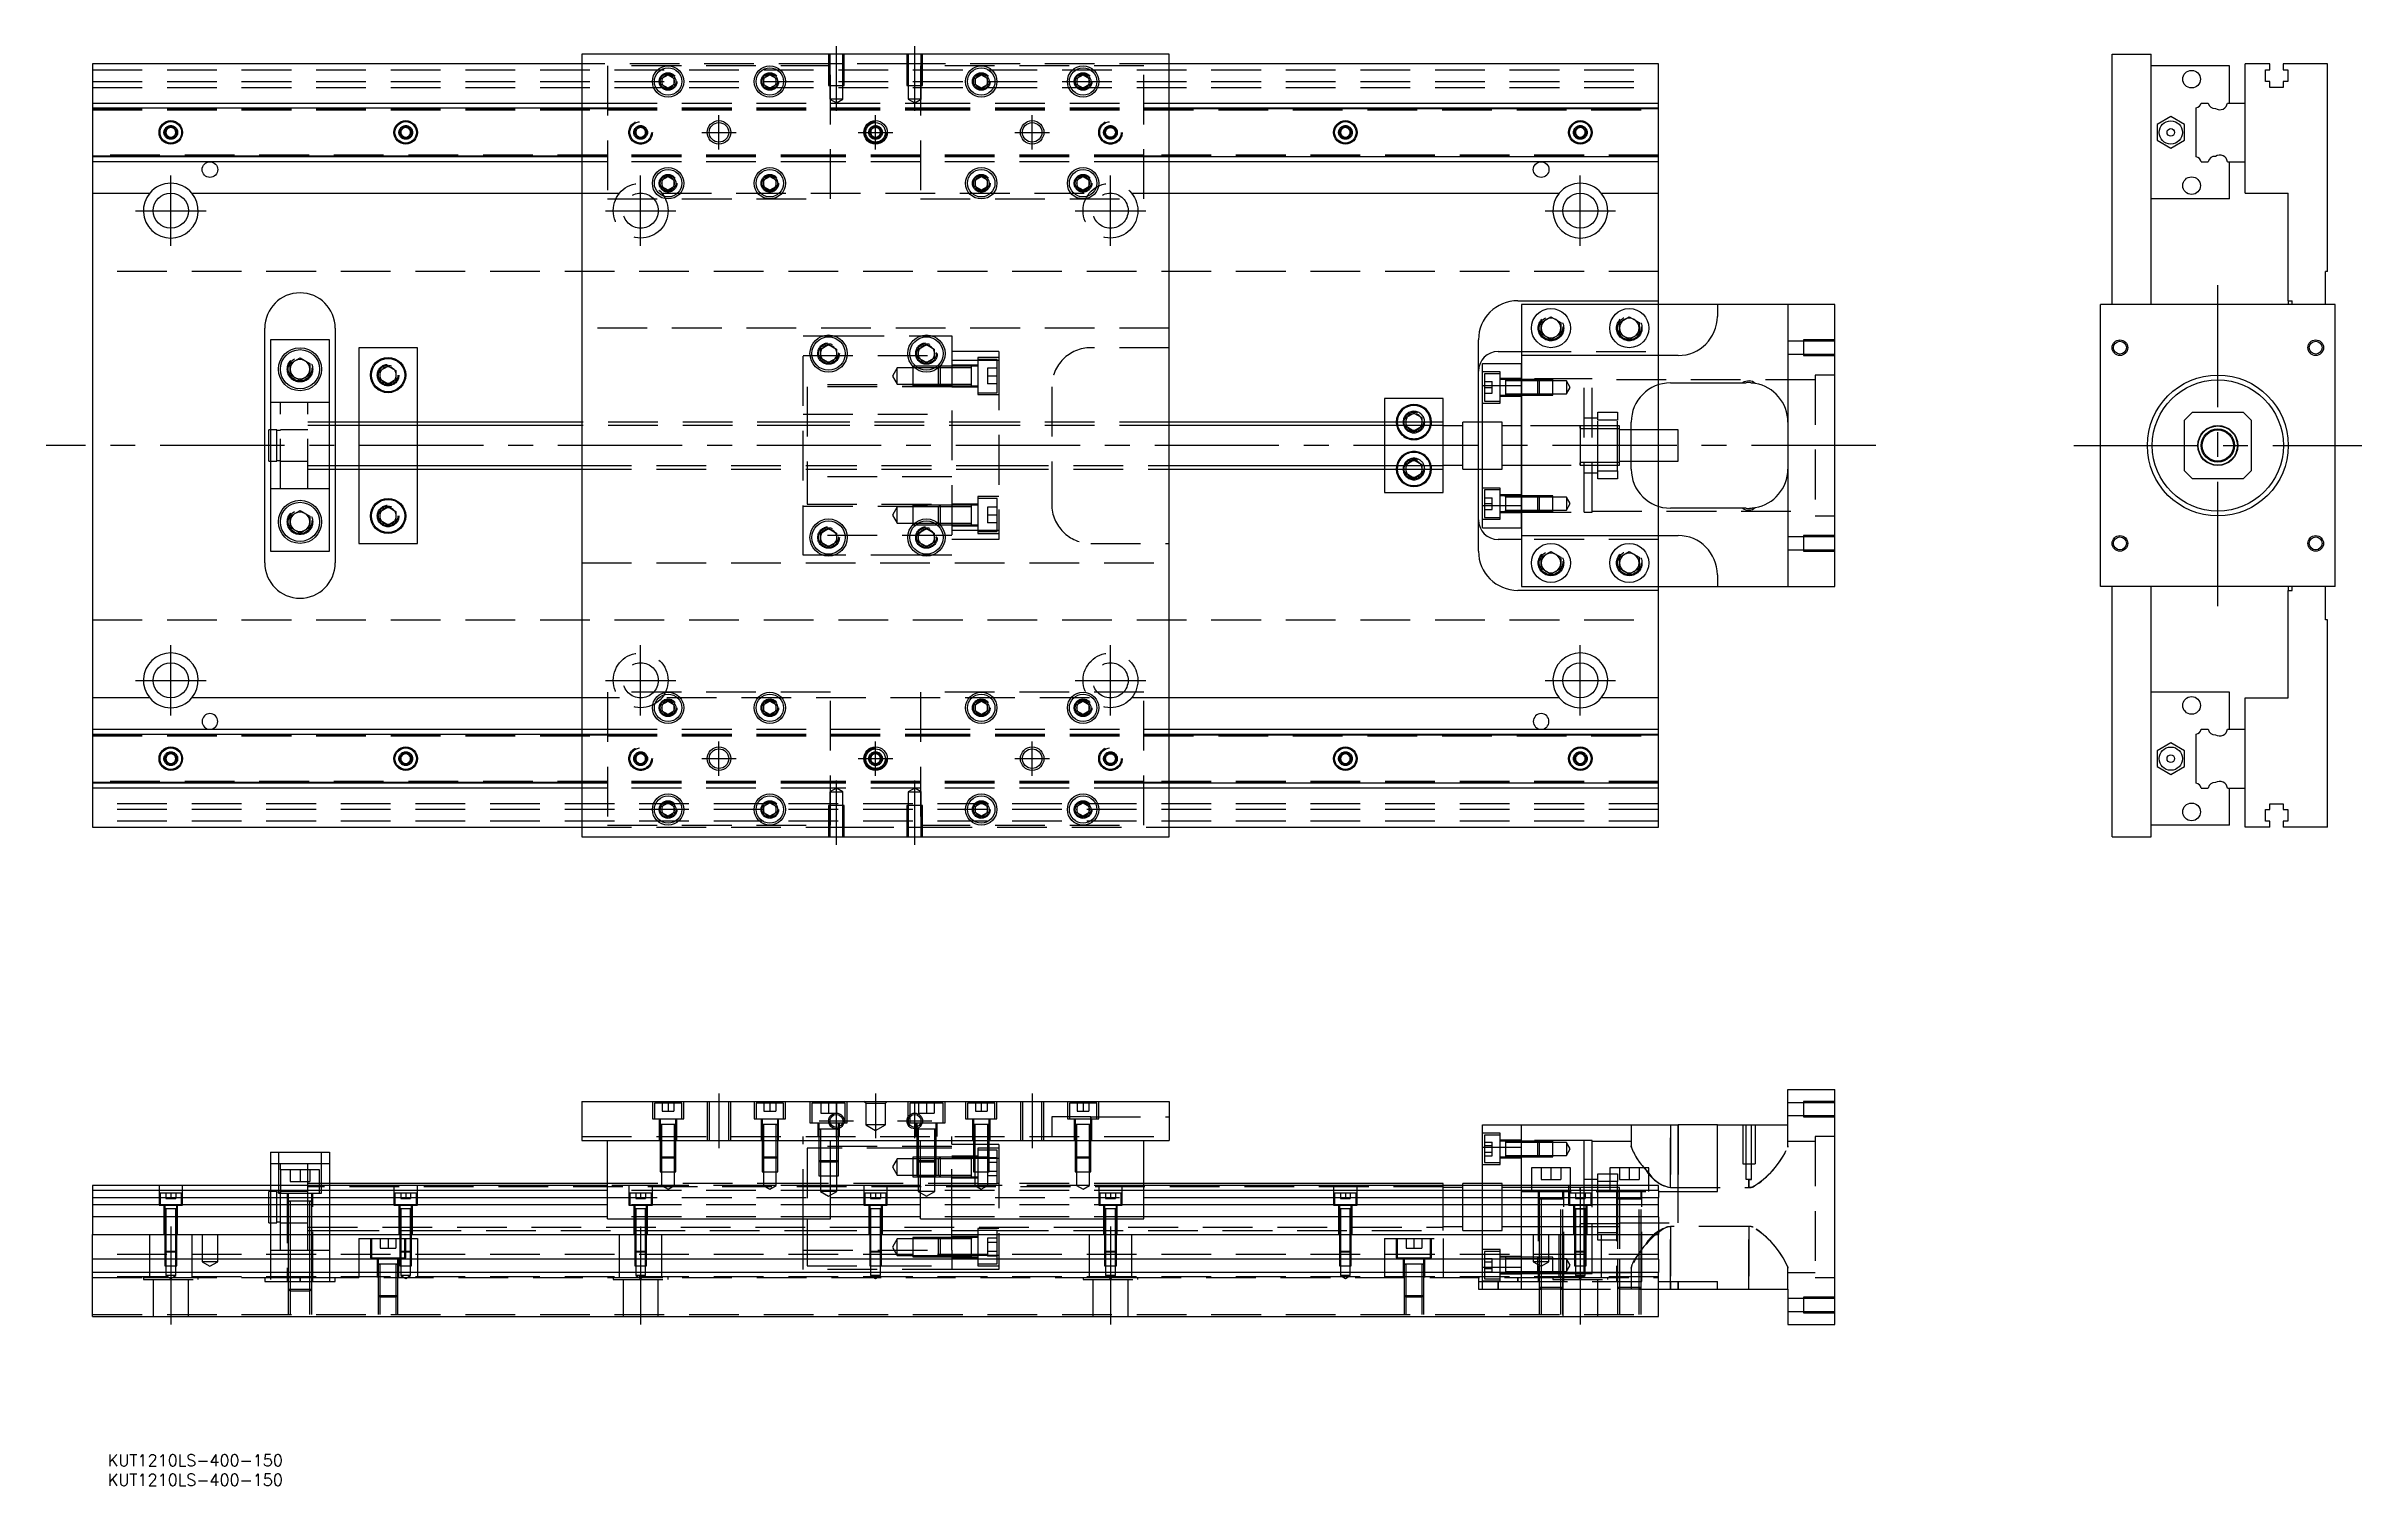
# Model space of a CAD drawing. Extents: x -12 to 580, y -266 to 102.
import ezdxf

# ---------------------------------------------------------------- set-up
doc = ezdxf.new("R2010")
doc.units = 0
doc.linetypes.add('CENTER', pattern=[50.8, 31.75, -6.35, 6.35, -6.35])
doc.linetypes.add('DASHED', pattern=[19.05, 12.7, -6.35])
doc.layers.get('0').update_dxf_attribs({"linetype": 'CONTINUOUS'})
doc.layers.add('CENTER', color=1, linetype='CENTER')
doc.styles.get("Standard").update_dxf_attribs({"font": 'txt.shx', "height": 3, "bigfont": 'bigfont.shx'})

# ---------------------------------------------------------------- blocks, each defined once
blk = doc.blocks.new('*U2')
at = {"color": 7, "linetype": 'CONTINUOUS'}
blk.add_text('KUT1210LS-400-150', height=3, dxfattribs=at).set_placement((3.9, -265.75))
blk = doc.blocks.new('*U3')
at = {"color": 7, "linetype": 'CONTINUOUS'}
blk.add_text('KUT1210LS-400-150', height=3, dxfattribs=at).set_placement((3.9, -260.77))

msp = doc.modelspace()

# ---------------------------------------------------------------- linework, layer by layer
at = {"color": 7, "linetype": 'CONTINUOUS'}
for p, q in [((125, 97.5), (0, 97.5)), ((0, 97.5), (0, 87.5)), ((275, 100), (125, 100)), ((125, 100), (125, -100)), ((145.5, 93.87), (147, 94.73)), ((147, 94.73), (148.5, 93.87)), ((171.5, 93.87), (173, 94.73)), ((173, 94.73), (174.5, 93.87)), ((225.5, 93.87), (227, 94.73)), ((227, 94.73), (228.5, 93.87)), ((251.5, 93.87), (253, 94.73)), ((253, 94.73), (254.5, 93.87)), ((275, -100), (275, 100)), ((400, 97.5), (275, 97.5)), ((400, 87.5), (400, 97.5)), ((515.82, 100), (525.82, 100)), ((515.82, 36), (515.82, 100)), ((525.82, 36), (525.82, 100)), ((545.82, 97), (525.82, 97)), ((545.82, 87.5), (545.82, 97)), ((549.82, 87.5), (549.82, 97.5)), ((556.12, 97.5), (549.82, 97.5)), ((554.97, 96), (556.12, 96)), ((554.97, 93), (554.97, 96)), ((556.12, 96), (556.12, 97.5)), ((559.52, 97.5), (559.52, 96)), ((570.82, 97.5), (559.52, 97.5)), ((559.52, 96), (560.67, 96)), ((560.67, 96), (560.67, 93)), ((570.82, 44.5), (570.82, 97.5)), ((145.5, 92.13), (145.5, 93.87)), ((147, 91.27), (145.5, 92.13)), ((148.5, 92.13), (147, 91.27)), ((148.5, 93.87), (148.5, 92.13)), ((171.5, 92.13), (171.5, 93.87)), ((173, 91.27), (171.5, 92.13)), ((174.5, 92.13), (173, 91.27)), ((174.5, 93.87), (174.5, 92.13)), ((225.5, 92.13), (225.5, 93.87)), ((227, 91.27), (225.5, 92.13)), ((228.5, 92.13), (227, 91.27)), ((228.5, 93.87), (228.5, 92.13)), ((251.5, 92.13), (251.5, 93.87)), ((253, 91.27), (251.5, 92.13)), ((254.5, 92.13), (253, 91.27)), ((254.5, 93.87), (254.5, 92.13)), ((556.12, 93), (554.97, 93)), ((556.12, 91.5), (556.12, 93)), ((559.52, 91.5), (556.12, 91.5)), ((559.52, 93), (559.52, 91.5)), ((560.67, 93), (559.52, 93)), ((0, 87.5), (125, 87.5)), ((0, 87.5), (0, 86.25)), ((0, 86.25), (125, 86.25)), ((0, 86.25), (0, 73.75)), ((275, 87.5), (400, 87.5)), ((275, 86.25), (400, 86.25)), ((400, 86.25), (400, 87.5)), ((400, 73.75), (400, 86.25)), ((530.82, 84.04), (527.32, 82.02)), ((534.32, 82.02), (530.82, 84.04)), ((537.32, 73.75), (537.32, 86.25)), ((538.57, 87.5), (540.34, 87.5)), ((545.3, 87.5), (549.82, 87.5)), ((549.82, 72.5), (549.82, 87.5)), ((549.82, 72.5), (549.82, 87.5)), ((18.75, 80.72), (20, 81.44)), ((18.75, 79.28), (18.75, 80.72)), ((20, 78.56), (18.75, 79.28)), ((20, 81.44), (21.25, 80.72)), ((21.25, 79.28), (20, 78.56)), ((21.25, 80.72), (21.25, 79.28)), ((78.75, 80.72), (80, 81.44)), ((78.75, 79.28), (78.75, 80.72)), ((80, 78.56), (78.75, 79.28)), ((80, 81.44), (81.25, 80.72)), ((81.25, 79.28), (80, 78.56)), ((81.25, 80.72), (81.25, 79.28)), ((318.75, 80.72), (320, 81.44)), ((318.75, 79.28), (318.75, 80.72)), ((320, 78.56), (318.75, 79.28)), ((320, 81.44), (321.25, 80.72)), ((321.25, 79.28), (320, 78.56)), ((321.25, 80.72), (321.25, 79.28)), ((378.75, 80.72), (380, 81.44)), ((378.75, 79.28), (378.75, 80.72)), ((380, 78.56), (378.75, 79.28)), ((380, 81.44), (381.25, 80.72)), ((381.25, 79.28), (380, 78.56)), ((381.25, 80.72), (381.25, 79.28)), ((527.32, 82.02), (527.32, 77.98)), ((527.32, 77.98), (530.82, 75.96)), ((530.82, 75.96), (534.32, 77.98)), ((534.32, 77.98), (534.32, 82.02)), ((0, 73.75), (0, 72.5)), ((125, 73.75), (0, 73.75)), ((125, 72.5), (0, 72.5)), ((0, 72.5), (0, 64.5)), ((400, 73.75), (275, 73.75)), ((400, 72.5), (275, 72.5)), ((400, 72.5), (400, 73.75)), ((400, 64.5), (400, 72.5)), ((538.57, 72.5), (540.34, 72.5)), ((545.3, 72.5), (549.82, 72.5)), ((545.82, 63), (545.82, 72.5)), ((549.82, 64.5), (549.82, 72.5)), ((145.5, 67.87), (147, 68.73)), ((145.5, 66.13), (145.5, 67.87)), ((147, 65.27), (145.5, 66.13)), ((147, 68.73), (148.5, 67.87)), ((148.5, 66.13), (147, 65.27)), ((148.5, 67.87), (148.5, 66.13)), ((171.5, 67.87), (173, 68.73)), ((171.5, 66.13), (171.5, 67.87)), ((173, 65.27), (171.5, 66.13)), ((173, 68.73), (174.5, 67.87)), ((174.5, 66.13), (173, 65.27)), ((174.5, 67.87), (174.5, 66.13)), ((225.5, 67.87), (227, 68.73)), ((225.5, 66.13), (225.5, 67.87)), ((227, 65.27), (225.5, 66.13)), ((227, 68.73), (228.5, 67.87)), ((228.5, 66.13), (227, 65.27)), ((228.5, 67.87), (228.5, 66.13)), ((251.5, 67.87), (253, 68.73)), ((251.5, 66.13), (251.5, 67.87)), ((253, 65.27), (251.5, 66.13)), ((253, 68.73), (254.5, 67.87)), ((254.5, 66.13), (253, 65.27)), ((254.5, 67.87), (254.5, 66.13)), ((0, 64.5), (14.64, 64.5)), ((0, 64.5), (0, -64.5)), ((25.36, 64.5), (125, 64.5)), ((275, 64.5), (374.64, 64.5)), ((385.36, 64.5), (400, 64.5)), ((400, 37), (400, 64.5)), ((545.82, 63), (525.82, 63)), ((549.82, 64.5), (560.82, 64.5)), ((560.82, 37), (560.82, 64.5)), ((570.32, 36), (570.32, 44.5)), ((570.82, 44.5), (570.32, 44.5)), ((364, 37), (400, 37)), ((365, 36), (365, 23)), ((415, 36), (365, 36)), ((400, 36), (400, 37)), ((415, 36), (415, 33)), ((433, 36), (415, 36)), ((433, 36), (433, -36)), ((445, 36), (433, 36)), ((445, -36), (445, 36)), ((512.82, -36), (512.82, 36)), ((572.82, 36), (512.82, 36)), ((560.82, 37), (561.82, 37)), ((560.82, 37), (560.82, 36)), ((561.82, 36), (561.82, 37)), ((572.82, -36), (572.82, 36)), ((44, -30), (44, 30)), ((62, 30), (62, 6)), ((370, 31.44), (372.5, 32.89)), ((370, 28.56), (370, 31.44)), ((372.5, 32.89), (375, 31.44)), ((375, 31.44), (375, 28.56)), ((390, 31.44), (392.5, 32.89)), ((390, 28.56), (390, 31.44)), ((392.5, 32.89), (395, 31.44)), ((395, 31.44), (395, 28.56)), ((60.5, 27), (45.5, 27)), ((45.5, 27), (45.5, -27)), ((60.5, -27), (60.5, 27)), ((68, 25), (68, 6)), ((83, 25), (68, 25)), ((83, 6), (83, 25)), ((186, 24.65), (188, 25.81)), ((186, 22.35), (186, 24.65)), ((188, 25.81), (190, 24.65)), ((190, 24.65), (190, 22.35)), ((211, 24.65), (213, 25.81)), ((211, 22.35), (211, 24.65)), ((213, 25.81), (215, 24.65)), ((215, 24.65), (215, 22.35)), ((354, 6), (354, 27)), ((359, 24), (365, 24)), ((372.5, 27.11), (370, 28.56)), ((375, 28.56), (372.5, 27.11)), ((392.5, 27.11), (390, 28.56)), ((395, 28.56), (392.5, 27.11)), ((50.5, 20.94), (53, 22.39)), ((50.5, 18.06), (50.5, 20.94)), ((53, 16.61), (50.5, 18.06)), ((53, 22.39), (55.5, 20.94)), ((55.5, 18.06), (53, 16.61)), ((55.5, 20.94), (55.5, 18.06)), ((73.5, 19.15), (75.5, 20.31)), ((73.5, 16.85), (73.5, 19.15)), ((75.5, 20.31), (77.5, 19.15)), ((77.5, 19.15), (77.5, 16.85)), ((188, 21.19), (186, 22.35)), ((190, 22.35), (188, 21.19)), ((213, 21.19), (211, 22.35)), ((215, 22.35), (213, 21.19)), ((355, 21), (365, 21)), ((355, 15.33), (355, 21)), ((365, 23), (365, 15.33)), ((405, 23), (365, 23)), ((75.5, 15.69), (73.5, 16.85)), ((77.5, 16.85), (75.5, 15.69)), ((224.5, 15.25), (224.5, 15.25)), ((345, 12), (330, 12)), ((330, 12), (330, 6)), ((345, 6), (345, 12)), ((355, 15.33), (365, 15.33)), ((355, -15.33), (355, 15.33)), ((365, -15.33), (365, 15.33)), ((365, 15.33), (365, -15.33)), ((400, 4), (400, 15.54)), ((403, 16), (421.5, 16)), ((421.5, 16), (422.36, 16)), ((125, 6), (60.5, 6)), ((345, 6), (275, 6)), ((335.5, 7.15), (337.5, 8.31)), ((335.5, 6), (335.5, 7.15)), ((337.5, 8.31), (339.5, 7.15)), ((339.5, 7.15), (339.5, 6)), ((345, -6), (345, 6)), ((350, -6), (350, 6)), ((355, 6), (350, 6)), ((393, -6), (393, 6)), ((536.32, 8.5), (534.32, 6.5)), ((534.32, -6.5), (534.32, 6.5)), ((536.32, 8.5), (549.32, 8.5)), ((551.32, 6.5), (549.32, 8.5)), ((551.32, 6.5), (551.32, -6.5)), ((45, -4), (45, 4)), ((45.5, 4), (45, 4)), ((350, 5), (345, 5)), ((405, 4), (393, 4)), ((405, -4), (405, 4)), ((45, -4), (45.5, -4)), ((345, -5), (350, -5)), ((393, -4), (405, -4)), ((400, -15.54), (400, -4)), ((60.5, -6), (125, -6)), ((62, -6), (62, -30)), ((68, -6), (68, -25)), ((83, -25), (83, -6)), ((275, -6), (345, -6)), ((330, -6), (330, -12)), ((335.5, -7.15), (335.5, -6)), ((337.5, -8.31), (335.5, -7.15)), ((339.5, -7.15), (337.5, -8.31)), ((339.5, -6), (339.5, -7.15)), ((345, -12), (345, -6)), ((350, -6), (355, -6)), ((354, -27), (354, -6)), ((534.32, -6.5), (536.32, -8.5)), ((549.32, -8.5), (536.32, -8.5)), ((549.32, -8.5), (551.32, -6.5)), ((50.5, -18.06), (53, -16.61)), ((53, -16.61), (55.5, -18.06)), ((73.5, -16.85), (75.5, -15.69)), ((73.5, -19.15), (73.5, -16.85)), ((75.5, -15.69), (77.5, -16.85)), ((77.5, -16.85), (77.5, -19.15)), ((224.5, -15.65), (224.5, -15.25)), ((330, -12), (345, -12)), ((355, -15.33), (365, -15.33)), ((355, -21), (355, -15.33)), ((365, -15.33), (365, -23)), ((421.5, -16), (403, -16)), ((422.36, -16), (421.5, -16)), ((50.5, -20.94), (50.5, -18.06)), ((53, -22.39), (50.5, -20.94)), ((55.5, -20.94), (53, -22.39)), ((55.5, -18.06), (55.5, -20.94)), ((75.5, -20.31), (73.5, -19.15)), ((77.5, -19.15), (75.5, -20.31)), ((186, -22.35), (188, -21.19)), ((186, -24.65), (186, -22.35)), ((188, -21.19), (190, -22.35)), ((190, -22.35), (190, -24.65)), ((211, -22.35), (213, -21.19)), ((211, -24.65), (211, -22.35)), ((213, -21.19), (215, -22.35)), ((215, -22.35), (215, -24.65)), ((224.5, -20.25), (224.5, -19.85)), ((355, -21), (365, -21)), ((365, -23), (405, -23)), ((365, -23), (365, -36)), ((45.5, -27), (60.5, -27)), ((68, -25), (83, -25)), ((188, -25.81), (186, -24.65)), ((190, -24.65), (188, -25.81)), ((213, -25.81), (211, -24.65)), ((215, -24.65), (213, -25.81)), ((365, -24), (359, -24)), ((370, -28.56), (372.5, -27.11)), ((370, -31.44), (370, -28.56)), ((372.5, -27.11), (375, -28.56)), ((375, -28.56), (375, -31.44)), ((390, -28.56), (392.5, -27.11)), ((390, -31.44), (390, -28.56)), ((392.5, -27.11), (395, -28.56)), ((395, -28.56), (395, -31.44)), ((372.5, -32.89), (370, -31.44)), ((375, -31.44), (372.5, -32.89)), ((392.5, -32.89), (390, -31.44)), ((395, -31.44), (392.5, -32.89)), ((415, -33), (415, -36)), ((400, -37), (364, -37)), ((365, -36), (415, -36)), ((400, -37), (400, -36)), ((400, -64.5), (400, -37)), ((415, -36), (433, -36)), ((433, -36), (445, -36)), ((572.82, -36), (512.82, -36)), ((515.82, -100), (515.82, -36)), ((525.82, -100), (525.82, -36)), ((560.82, -36), (560.82, -37)), ((560.82, -64.5), (560.82, -37)), ((560.82, -37), (561.82, -37)), ((561.82, -37), (561.82, -36)), ((570.32, -44.5), (570.32, -36)), ((570.82, -44.5), (570.32, -44.5)), ((570.82, -97.5), (570.82, -44.5)), ((14.64, -64.5), (0, -64.5)), ((0, -64.5), (0, -72.5)), ((125, -64.5), (25.36, -64.5)), ((374.64, -64.5), (275, -64.5)), ((400, -64.5), (385.36, -64.5)), ((400, -72.5), (400, -64.5)), ((545.82, -63), (525.82, -63)), ((545.82, -72.5), (545.82, -63)), ((549.82, -72.5), (549.82, -64.5)), ((549.82, -64.5), (560.82, -64.5)), ((145.5, -66.13), (147, -65.27)), ((145.5, -67.87), (145.5, -66.13)), ((147, -68.73), (145.5, -67.87)), ((147, -65.27), (148.5, -66.13)), ((148.5, -67.87), (147, -68.73)), ((148.5, -66.13), (148.5, -67.87)), ((171.5, -66.13), (173, -65.27)), ((171.5, -67.87), (171.5, -66.13)), ((173, -68.73), (171.5, -67.87)), ((173, -65.27), (174.5, -66.13)), ((174.5, -67.87), (173, -68.73)), ((174.5, -66.13), (174.5, -67.87)), ((225.5, -66.13), (227, -65.27)), ((225.5, -67.87), (225.5, -66.13)), ((227, -68.73), (225.5, -67.87)), ((227, -65.27), (228.5, -66.13)), ((228.5, -67.87), (227, -68.73)), ((228.5, -66.13), (228.5, -67.87)), ((251.5, -66.13), (253, -65.27)), ((251.5, -67.87), (251.5, -66.13)), ((253, -68.73), (251.5, -67.87)), ((253, -65.27), (254.5, -66.13)), ((254.5, -67.87), (253, -68.73)), ((254.5, -66.13), (254.5, -67.87)), ((0, -72.5), (125, -72.5)), ((0, -72.5), (0, -73.75)), ((0, -73.75), (125, -73.75)), ((0, -73.75), (0, -86.25)), ((275, -72.5), (400, -72.5)), ((275, -73.75), (400, -73.75)), ((400, -73.75), (400, -72.5)), ((400, -86.25), (400, -73.75)), ((530.82, -75.96), (527.32, -77.98)), ((534.32, -77.98), (530.82, -75.96)), ((537.32, -86.25), (537.32, -73.75)), ((538.57, -72.5), (540.34, -72.5)), ((545.3, -72.5), (549.82, -72.5)), ((549.82, -87.5), (549.82, -72.5)), ((549.82, -87.5), (549.82, -72.5)), ((18.75, -79.28), (20, -78.56)), ((18.75, -80.72), (18.75, -79.28)), ((20, -81.44), (18.75, -80.72)), ((20, -78.56), (21.25, -79.28)), ((21.25, -80.72), (20, -81.44)), ((21.25, -79.28), (21.25, -80.72)), ((78.75, -79.28), (80, -78.56)), ((78.75, -80.72), (78.75, -79.28)), ((80, -81.44), (78.75, -80.72)), ((80, -78.56), (81.25, -79.28)), ((81.25, -80.72), (80, -81.44)), ((81.25, -79.28), (81.25, -80.72)), ((318.75, -79.28), (320, -78.56)), ((318.75, -80.72), (318.75, -79.28)), ((320, -81.44), (318.75, -80.72)), ((320, -78.56), (321.25, -79.28)), ((321.25, -80.72), (320, -81.44)), ((321.25, -79.28), (321.25, -80.72)), ((378.75, -79.28), (380, -78.56)), ((378.75, -80.72), (378.75, -79.28)), ((380, -81.44), (378.75, -80.72)), ((380, -78.56), (381.25, -79.28)), ((381.25, -80.72), (380, -81.44)), ((381.25, -79.28), (381.25, -80.72)), ((527.32, -77.98), (527.32, -82.02)), ((527.32, -82.02), (530.82, -84.04)), ((530.82, -84.04), (534.32, -82.02)), ((534.32, -82.02), (534.32, -77.98)), ((0, -86.25), (0, -87.5)), ((125, -86.25), (0, -86.25)), ((125, -87.5), (0, -87.5)), ((0, -87.5), (0, -97.5)), ((400, -86.25), (275, -86.25)), ((400, -87.5), (275, -87.5)), ((400, -87.5), (400, -86.25)), ((400, -97.5), (400, -87.5)), ((538.57, -87.5), (540.34, -87.5)), ((545.3, -87.5), (549.82, -87.5)), ((545.82, -97), (545.82, -87.5)), ((549.82, -97.5), (549.82, -87.5)), ((145.5, -92.13), (147, -91.27)), ((145.5, -93.87), (145.5, -92.13)), ((147, -94.73), (145.5, -93.87)), ((147, -91.27), (148.5, -92.13)), ((148.5, -93.87), (147, -94.73)), ((148.5, -92.13), (148.5, -93.87)), ((171.5, -92.13), (173, -91.27)), ((171.5, -93.87), (171.5, -92.13)), ((173, -94.73), (171.5, -93.87)), ((173, -91.27), (174.5, -92.13)), ((174.5, -93.87), (173, -94.73)), ((174.5, -92.13), (174.5, -93.87)), ((225.5, -92.13), (227, -91.27)), ((225.5, -93.87), (225.5, -92.13)), ((227, -94.73), (225.5, -93.87)), ((227, -91.27), (228.5, -92.13)), ((228.5, -93.87), (227, -94.73)), ((228.5, -92.13), (228.5, -93.87)), ((251.5, -92.13), (253, -91.27)), ((251.5, -93.87), (251.5, -92.13)), ((253, -94.73), (251.5, -93.87)), ((253, -91.27), (254.5, -92.13)), ((254.5, -93.87), (253, -94.73)), ((254.5, -92.13), (254.5, -93.87)), ((554.97, -93), (556.12, -93)), ((554.97, -96), (554.97, -93)), ((556.12, -91.5), (559.52, -91.5)), ((556.12, -93), (556.12, -91.5)), ((559.52, -91.5), (559.52, -93)), ((559.52, -93), (560.67, -93)), ((560.67, -93), (560.67, -96)), ((0, -97.5), (125, -97.5)), ((125, -100), (275, -100)), ((275, -97.5), (400, -97.5)), ((515.82, -100), (525.82, -100)), ((545.82, -97), (525.82, -97)), ((556.12, -97.5), (549.82, -97.5)), ((556.12, -96), (554.97, -96)), ((556.12, -97.5), (556.12, -96)), ((559.52, -96), (559.52, -97.5)), ((560.67, -96), (559.52, -96)), ((570.82, -97.5), (559.52, -97.5)), ((433, -173.55), (433, -164.55)), ((433, -164.55), (445, -164.55)), ((445, -224.55), (445, -164.55)), ((125, -167.55), (275, -167.55)), ((125, -167.55), (125, -177.55)), ((275, -167.55), (275, -177.55)), ((355, -173.55), (365, -173.55)), ((355, -179.22), (355, -173.55)), ((365, -173.55), (405, -173.55)), ((365, -189.05), (365, -173.55)), ((405, -190.55), (405, -173.55)), ((415, -173.55), (405, -173.55)), ((415, -190.55), (415, -173.55)), ((415, -173.55), (433, -173.55)), ((45.5, -180.55), (45.5, -189.05)), ((45.5, -180.55), (60.5, -180.55)), ((60.5, -180.55), (60.5, -189.05)), ((125, -177.55), (275, -177.55)), ((131.5, -197.55), (131.5, -177.55)), ((188.5, -197.55), (188.5, -177.55)), ((211.5, -197.55), (211.5, -177.55)), ((268.5, -197.55), (268.5, -177.55)), ((355, -189.05), (355, -179.22)), ((355, -179.22), (365, -179.22)), ((131.5, -189.05), (0, -189.05)), ((0, -189.05), (0, -190.3)), ((131.5, -188.55), (60.5, -188.55)), ((211.5, -189.05), (188.5, -189.05)), ((345, -188.55), (268.5, -188.55)), ((400, -189.05), (268.5, -189.05)), ((345, -189.05), (345, -188.55)), ((350, -189.05), (350, -188.55)), ((355, -188.55), (350, -188.55)), ((377.5, -184.55), (367.5, -184.55)), ((367.5, -184.55), (367.5, -189.05)), ((377.5, -189.05), (377.5, -184.55)), ((397.5, -184.55), (387.5, -184.55)), ((387.5, -184.55), (387.5, -189.05)), ((397.5, -189.05), (397.5, -184.55)), ((400, -190.3), (400, -189.05)), ((131.5, -190.3), (0, -190.3)), ((0, -190.3), (0, -192.08)), ((0, -192.08), (131.5, -192.08)), ((0, -192.08), (0, -193.97)), ((131.5, -193.97), (0, -193.97)), ((0, -193.97), (0, -197.03)), ((211.5, -190.3), (188.5, -190.3)), ((188.5, -192.08), (211.5, -192.08)), ((211.5, -193.97), (188.5, -193.97)), ((400, -190.3), (268.5, -190.3)), ((268.5, -192.08), (400, -192.08)), ((400, -193.97), (268.5, -193.97)), ((381, -190.3), (380, -190.3)), ((384.5, -190.3), (381, -190.3)), ((387.5, -190.3), (384.5, -190.3)), ((389.5, -190.3), (387.5, -190.3)), ((390, -190.3), (389.5, -190.3)), ((400, -190.3), (400, -192.08)), ((400, -190.55), (415, -190.55)), ((400, -193.97), (400, -192.08)), ((400, -197.03), (400, -193.97)), ((0, -197.03), (0, -201.55)), ((131.5, -197.03), (0, -197.03)), ((131.5, -197.55), (188.5, -197.55)), ((211.5, -197.03), (188.5, -197.03)), ((211.5, -197.55), (268.5, -197.55)), ((400, -197.03), (268.5, -197.03)), ((400, -197.03), (400, -201.55)), ((0, -207.85), (0, -201.55)), ((0, -201.55), (400, -201.55)), ((400, -207.85), (400, -201.55)), ((400, -207.85), (0, -207.85)), ((0, -211.25), (0, -207.85)), ((400, -211.25), (0, -211.25)), ((0, -222.55), (0, -211.25)), ((400, -207.85), (400, -211.25)), ((400, -222.55), (400, -211.25)), ((400, -213.55), (415, -213.55)), ((400, -215.55), (405, -215.55)), ((405, -215.55), (405, -213.55)), ((405, -215.55), (415, -215.55)), ((415, -215.55), (415, -213.55)), ((415, -215.55), (433, -215.55)), ((433, -215.55), (433, -224.55)), ((0, -222.55), (400, -222.55)), ((433, -224.55), (445, -224.55))]:
    msp.add_line(p, q, dxfattribs=at)
at = {"color": 3, "linetype": 'DASHED'}
for p, q in [((0, 96), (400, 96)), ((188, 97.5), (125, 97.5)), ((188.5, 97), (131.5, 97)), ((131.5, 97), (131.5, 63)), ((188, 100), (188, 92)), ((192, 97.5), (188, 97.5)), ((188.35, 100), (188.35, 92)), ((188.5, 63), (188.5, 97)), ((191.65, 92), (191.65, 100)), ((192, 92), (192, 100)), ((208, 97.5), (192, 97.5)), ((208, 100), (208, 92)), ((212, 97.5), (208, 97.5)), ((208.35, 100), (208.35, 92)), ((211.5, 97), (211.5, 63)), ((268.5, 97), (211.5, 97)), ((211.65, 92), (211.65, 100)), ((212, 92), (212, 100)), ((275, 97.5), (212, 97.5)), ((268.5, 63), (268.5, 97)), ((0, 93), (400, 93)), ((0, 91.5), (400, 91.5)), ((148.97, 93.33), (149, 93)), ((171, 93), (171.02, 93.3)), ((188, 92), (192, 92)), ((188.35, 92), (188.35, 88.5)), ((191.65, 88.5), (191.65, 92)), ((208, 92), (212, 92)), ((208.35, 92), (208.35, 88.5)), ((211.65, 88.5), (211.65, 92)), ((228.97, 93.33), (229, 93)), ((254.97, 93.33), (255, 93)), ((0, 86.11), (125, 86.11)), ((0, 86.1), (131.5, 86.1)), ((0, 85.8), (131.5, 85.8)), ((125, 87.5), (131.5, 87.5)), ((125, 86.25), (131.5, 86.25)), ((125, 86.11), (131.5, 86.11)), ((131.5, 87.5), (188.5, 87.5)), ((131.5, 86.25), (188.5, 86.25)), ((131.5, 86.11), (188.5, 86.11)), ((131.5, 86.1), (188.5, 86.1)), ((131.5, 86.1), (188.5, 86.1)), ((131.5, 85.8), (188.5, 85.8)), ((131.5, 85.8), (188.5, 85.8)), ((191.65, 88.5), (188.35, 88.5)), ((188.35, 88.5), (190, 87.55)), ((188.5, 87.5), (211.5, 87.5)), ((188.5, 86.25), (211.5, 86.25)), ((188.5, 86.11), (211.5, 86.11)), ((188.5, 86.1), (211.5, 86.1)), ((188.5, 85.8), (211.5, 85.8)), ((190, 87.55), (191.65, 88.5)), ((211.65, 88.5), (208.35, 88.5)), ((208.35, 88.5), (210, 87.55)), ((210, 87.55), (211.65, 88.5)), ((211.5, 87.5), (268.5, 87.5)), ((211.5, 86.25), (268.5, 86.25)), ((211.5, 86.11), (268.5, 86.11)), ((211.5, 86.1), (268.5, 86.1)), ((211.5, 86.1), (268.5, 86.1)), ((211.5, 85.8), (268.5, 85.8)), ((211.5, 85.8), (268.5, 85.8)), ((268.5, 87.5), (275, 87.5)), ((268.5, 86.25), (275, 86.25)), ((268.5, 86.11), (275, 86.11)), ((268.5, 86.1), (400, 86.1)), ((268.5, 85.8), (400, 85.8)), ((275, 86.11), (400, 86.11)), ((18.5, 80), (18.52, 80.22)), ((78.5, 80), (78.52, 80.22)), ((138.75, 80.72), (140, 81.44)), ((138.75, 79.28), (138.75, 80.72)), ((140, 78.56), (138.75, 79.28)), ((140, 81.44), (141.25, 80.72)), ((141.25, 79.28), (140, 78.56)), ((141.25, 80.72), (141.25, 79.28)), ((141.48, 80.26), (141.5, 80)), ((198.75, 80.72), (200, 81.44)), ((198.75, 79.28), (198.75, 80.72)), ((200, 78.56), (198.75, 79.28)), ((200, 81.44), (201.25, 80.72)), ((201.25, 79.28), (200, 78.56)), ((201.25, 80.72), (201.25, 79.28)), ((201.48, 80.26), (201.5, 80)), ((258.5, 80), (258.52, 80.25)), ((258.75, 80.72), (260, 81.44)), ((258.75, 79.28), (258.75, 80.72)), ((260, 78.56), (258.75, 79.28)), ((260, 81.44), (261.25, 80.72)), ((261.25, 79.28), (260, 78.56)), ((261.25, 80.72), (261.25, 79.28)), ((321.48, 80.26), (321.5, 80)), ((381.48, 80.26), (381.5, 80)), ((131.5, 74.2), (0, 74.2)), ((131.5, 73.9), (0, 73.9)), ((125, 73.89), (0, 73.89)), ((131.5, 73.89), (125, 73.89)), ((131.5, 73.75), (125, 73.75)), ((131.5, 72.5), (125, 72.5)), ((188.5, 74.2), (131.5, 74.2)), ((188.5, 73.9), (131.5, 73.9)), ((188.5, 73.89), (131.5, 73.89)), ((188.5, 73.75), (131.5, 73.75)), ((188.5, 72.5), (131.5, 72.5)), ((211.5, 74.2), (188.5, 74.2)), ((211.5, 73.9), (188.5, 73.9)), ((211.5, 73.89), (188.5, 73.89)), ((211.5, 73.75), (188.5, 73.75)), ((211.5, 72.5), (188.5, 72.5)), ((268.5, 74.2), (211.5, 74.2)), ((268.5, 73.9), (211.5, 73.9)), ((268.5, 73.89), (211.5, 73.89)), ((268.5, 73.75), (211.5, 73.75)), ((268.5, 72.5), (211.5, 72.5)), ((400, 74.2), (268.5, 74.2)), ((400, 73.9), (268.5, 73.9)), ((275, 73.89), (268.5, 73.89)), ((275, 73.75), (268.5, 73.75)), ((275, 72.5), (268.5, 72.5)), ((400, 73.89), (275, 73.89)), ((148.97, 67.33), (149, 67)), ((174.97, 67.33), (175, 67)), ((228.97, 67.33), (229, 67)), ((254.97, 67.33), (255, 67)), ((125, 64.5), (134.64, 64.5)), ((131.5, 63), (188.5, 63)), ((145.36, 64.5), (254.64, 64.5)), ((211.5, 63), (268.5, 63)), ((265.36, 64.5), (275, 64.5)), ((400, 44.5), (0, 44.5)), ((400, 24), (400, 36)), ((275, 30), (125, 30)), ((375.48, 30.36), (375.5, 30)), ((395.48, 30.36), (395.5, 30)), ((181.5, 28), (186.48, 28)), ((181.5, -28), (181.5, 28)), ((186.48, 28), (189.52, 28)), ((189.52, 28), (211.48, 28)), ((190.48, 23.79), (190.5, 23.5)), ((211.48, 28), (214.52, 28)), ((214.52, 28), (219.5, 28)), ((215.48, 23.79), (215.5, 23.5)), ((219.5, 28), (219.5, -28)), ((231.5, 24), (219.5, 24)), ((231.5, 24), (231.5, 21.75)), ((275, 25), (255, 25)), ((365, 24), (400, 24)), ((400, 23), (400, 24)), ((437, 26.65), (433, 26.65)), ((437, 27), (437, 23)), ((445, 27), (437, 27)), ((445, 26.65), (437, 26.65)), ((55.98, 19.86), (56, 19.5)), ((73, 18), (73.01, 18.25)), ((181.5, 23), (219.5, 23)), ((205.5, 19.85), (204.29, 17.75)), ((204.29, 17.75), (205.5, 15.65)), ((205.5, 15.65), (205.5, 19.85)), ((209.5, 19.85), (205.5, 19.85)), ((209.5, 20.25), (209.5, 15.25)), ((209.53, 20.25), (209.5, 20.25)), ((216.1, 19.85), (209.5, 19.85)), ((210.26, 20.25), (209.53, 20.25)), ((215.74, 20.25), (210.26, 20.25)), ((216.47, 20.25), (215.74, 20.25)), ((216.5, 20.25), (216.1, 19.85)), ((216.1, 15.65), (216.1, 19.85)), ((219.5, 19.85), (216.1, 19.85)), ((216.5, 20.25), (216.47, 20.25)), ((216.5, 20.25), (216.5, 15.25)), ((219.5, 20.25), (216.5, 20.25)), ((219.5, 20.25), (216.5, 20.25)), ((231.5, 21.75), (219.5, 21.75)), ((226.1, 20.5), (219.5, 20.5)), ((224.5, 20.25), (219.5, 20.25)), ((224.5, 19.85), (219.5, 19.85)), ((224.5, 20), (224.5, 20.25)), ((224.5, 20.25), (224.5, 20.25)), ((226.1, 20.25), (224.5, 20.25)), ((224.5, 20.25), (224.5, 20.25)), ((224.5, 15.51), (224.5, 20)), ((226.1, 22.5), (226.1, 13)), ((231.5, 22.5), (226.1, 22.5)), ((231.1, 22), (226.1, 22)), ((228.6, 19.75), (228.6, 17.75)), ((231.1, 19.75), (228.6, 19.75)), ((228.6, 17.75), (228.6, 15.75)), ((231.1, 17.75), (228.6, 17.75)), ((231.1, 13.5), (231.1, 22)), ((231.5, 21.75), (231.5, -21.75)), ((359.5, 18.85), (355, 18.85)), ((355.5, 18.35), (355.5, 11.35)), ((359.5, 18.35), (355.5, 18.35)), ((359.5, 10.85), (359.5, 18.85)), ((365, 15.33), (365, 21)), ((400, 15.54), (400, 23)), ((433, 23.35), (437, 23.35)), ((437, 23.35), (445, 23.35)), ((437, 23), (445, 23)), ((440, 18), (440, -18)), ((445, 18), (440, 18)), ((219.5, 15.5), (181.5, 15.5)), ((182.5, 15), (182.5, -15)), ((219.5, 15), (182.5, 15)), ((205.5, 15.65), (209.5, 15.65)), ((209.5, 15.65), (216.1, 15.65)), ((209.5, 15.25), (216.5, 15.25)), ((216.1, 15.65), (216.5, 15.25)), ((216.1, 15.65), (219.5, 15.65)), ((216.5, 15.25), (219.5, 15.25)), ((216.5, 15.25), (219.5, 15.25)), ((219.5, 15.65), (224.5, 15.65)), ((219.5, 15.25), (224.5, 15.25)), ((219.5, 15), (226.1, 15)), ((224.5, 15.25), (224.5, 15.51)), ((224.5, 15.25), (226.1, 15.25)), ((226.1, 13.5), (231.1, 13.5)), ((226.1, 13), (231.5, 13)), ((231.1, 15.75), (228.6, 15.75)), ((245, 15), (245, -15)), ((355.5, 16.35), (357.5, 16.35)), ((355.5, 14.85), (357.5, 14.85)), ((355.5, 13.35), (357.5, 13.35)), ((357.5, 14.85), (357.5, 16.35)), ((357.5, 13.35), (357.5, 14.85)), ((365, 17.1), (359.5, 17.1)), ((360.9, 16.85), (359.5, 16.85)), ((359.5, 12.85), (360.9, 12.85)), ((359.5, 12.6), (365, 12.6)), ((360.9, 16.85), (360.89, 16.85)), ((360.89, 12.85), (360.9, 12.85)), ((360.9, 16.85), (360.9, 16.63)), ((365, 16.85), (360.9, 16.85)), ((360.9, 16.85), (360.9, 16.85)), ((360.9, 16.63), (360.9, 13.07)), ((365, 16.5), (360.9, 16.5)), ((360.9, 13.2), (365, 13.2)), ((360.9, 13.07), (360.9, 12.85)), ((360.9, 12.85), (365, 12.85)), ((360.9, 12.85), (360.9, 12.85)), ((381, 17), (365, 17)), ((369.15, 16.85), (365, 16.85)), ((369.15, 16.85), (365, 16.85)), ((369.5, 16.5), (365, 16.5)), ((365, 13.2), (369.5, 13.2)), ((365, 12.85), (369.15, 12.85)), ((365, 12.85), (369.15, 12.85)), ((369.15, 12.85), (369.15, 16.85)), ((373, 16.85), (369.15, 16.85)), ((369.5, 16.5), (369.15, 16.85)), ((369.15, 12.85), (369.5, 13.2)), ((369.15, 12.85), (373, 12.85)), ((369.5, 16.5), (369.5, 13.2)), ((373, 16.5), (369.5, 16.5)), ((369.5, 13.2), (373, 13.2)), ((373, 12.85), (373, 16.85)), ((376.5, 16.5), (373, 16.5)), ((373, 13.2), (376.5, 13.2)), ((376.5, 16.5), (376.5, 13.2)), ((377.45, 14.85), (376.5, 16.5)), ((376.5, 13.2), (377.45, 14.85)), ((381, -17), (381, 17)), ((383, 17), (381, 17)), ((383, -17), (383, 17)), ((440, 16.75), (383, 16.75)), ((400, 15.54), (400, 15.54)), ((48, 11), (45.5, 11)), ((48, -11), (48, 11)), ((55, 11), (48, 11)), ((55, -11), (55, 11)), ((60.5, 11), (55, 11)), ((60.5, 6), (55, 6)), ((62, 6), (62, 5.12)), ((68, 6), (68, -6)), ((83, -6), (83, 6)), ((182.5, 6), (125, 6)), ((181.5, 8), (219.5, 8)), ((231.5, 6), (182.5, 6)), ((275, 6), (231.5, 6)), ((330, 6), (330, -6)), ((335, 6), (335.02, 6.3)), ((335.5, 4.85), (335.5, 6)), ((339.5, 6), (339.5, 5.12)), ((354, -6), (354, 6)), ((355, 10.85), (359.5, 10.85)), ((360, 6), (355, 6)), ((355.5, 11.35), (359.5, 11.35)), ((360, -6), (360, 6)), ((384.5, 7), (381, 7)), ((384.5, 8.5), (389.5, 8.5)), ((384.5, 6.5), (384.5, 8.5)), ((389.5, 6.5), (384.5, 6.5)), ((384.5, -6.5), (384.5, 6.5)), ((389.5, 8.5), (389.5, 6.5)), ((389.5, -6.5), (389.5, 6.5)), ((47.1, 4), (45.5, 4)), ((47.1, -4), (47.1, 4)), ((48, 3.8), (47.1, 3.8)), ((55, 4), (48, 4)), ((60.5, 5.12), (55, 5.12)), ((62, 5.12), (62, -5.13)), ((182.5, 5.12), (125, 5.12)), ((231.5, 5.12), (182.5, 5.12)), ((275, 5.12), (231.5, 5.12)), ((337.5, 3.69), (335.5, 4.85)), ((339.5, 4.85), (337.5, 3.69)), ((339.5, 5.12), (339.5, 4.85)), ((365, 5), (360, 5)), ((380, 5), (365, 5)), ((380, 4.44), (380, 5)), ((380, 5), (380, 4.44)), ((389.5, 5), (380, 5)), ((389.5, 5), (380, 5)), ((380, 4.44), (380, -4.44)), ((390, 4.25), (380, 4.25)), ((390, 5), (389.5, 5)), ((390, -5), (390, 5)), ((393, 4), (390, 4)), ((400, -4), (400, 4)), ((45.5, -4), (47.1, -4)), ((47.1, -3.8), (48, -3.8)), ((48, -4), (55, -4)), ((55, -5.13), (60.5, -5.13)), ((62, -5.13), (62, -6)), ((125, -5.13), (182.5, -5.13)), ((182.5, -5.13), (231.5, -5.13)), ((231.5, -5.13), (275, -5.13)), ((335, -6), (335.02, -5.7)), ((335.5, -4.85), (337.5, -3.69)), ((335.5, -6), (335.5, -4.85)), ((337.5, -3.69), (339.5, -4.85)), ((339.5, -4.85), (339.5, -5.13)), ((339.5, -5.13), (339.5, -6)), ((360, -5), (365, -5)), ((365, -5), (380, -5)), ((380, -4.25), (390, -4.25)), ((380, -5), (380, -4.44)), ((380, -4.44), (380, -5)), ((380, -5), (380, -5)), ((380, -5), (389.5, -5)), ((380, -5), (389.5, -5)), ((389.5, -5), (390, -5)), ((390, -4), (393, -4)), ((45.5, -11), (48, -11)), ((48, -11), (55, -11)), ((55, -6), (60.5, -6)), ((55, -11), (60.5, -11)), ((125, -6), (182.5, -6)), ((219.5, -8), (181.5, -8)), ((182.5, -6), (231.5, -6)), ((231.5, -6), (275, -6)), ((355, -6), (360, -6)), ((359.5, -10.85), (355, -10.85)), ((355.5, -11.35), (355.5, -18.35)), ((359.5, -11.35), (355.5, -11.35)), ((359.5, -18.85), (359.5, -10.85)), ((381, -7), (384.5, -7)), ((384.5, -6.5), (389.5, -6.5)), ((384.5, -8.5), (384.5, -6.5)), ((389.5, -8.5), (384.5, -8.5)), ((389.5, -6.5), (389.5, -8.5)), ((181.5, -15.5), (219.5, -15.5)), ((182.5, -15), (219.5, -15)), ((205.5, -15.65), (204.29, -17.75)), ((205.5, -19.85), (205.5, -15.65)), ((209.5, -15.65), (205.5, -15.65)), ((209.5, -15.25), (209.5, -20.25)), ((216.5, -15.25), (209.5, -15.25)), ((216.1, -15.65), (209.5, -15.65)), ((216.5, -15.25), (216.1, -15.65)), ((216.1, -19.85), (216.1, -15.65)), ((219.5, -15.65), (216.1, -15.65)), ((216.5, -15.25), (216.5, -20.25)), ((219.5, -15.25), (216.5, -15.25)), ((219.5, -15.25), (216.5, -15.25)), ((226.1, -15), (219.5, -15)), ((224.5, -15.25), (219.5, -15.25)), ((224.5, -15.65), (219.5, -15.65)), ((224.5, -15.51), (224.5, -15.25)), ((226.1, -15.25), (224.5, -15.25)), ((224.5, -20), (224.5, -15.51)), ((226.1, -13), (226.1, -22.5)), ((231.5, -13), (226.1, -13)), ((231.1, -13.5), (226.1, -13.5)), ((228.6, -15.75), (228.6, -17.75)), ((231.1, -15.75), (228.6, -15.75)), ((231.1, -22), (231.1, -13.5)), ((355.5, -13.35), (357.5, -13.35)), ((355.5, -14.85), (357.5, -14.85)), ((355.5, -16.35), (357.5, -16.35)), ((357.5, -14.85), (357.5, -13.35)), ((357.5, -16.35), (357.5, -14.85)), ((365, -12.6), (359.5, -12.6)), ((360.9, -12.85), (359.5, -12.85)), ((359.5, -16.85), (360.9, -16.85)), ((359.5, -17.1), (365, -17.1)), ((360.9, -12.85), (360.89, -12.85)), ((360.89, -16.85), (360.9, -16.85)), ((360.9, -12.85), (360.9, -13.07)), ((360.9, -13.07), (360.9, -12.85)), ((365, -12.85), (360.9, -12.85)), ((360.9, -12.85), (360.9, -12.85)), ((360.9, -13.07), (360.9, -16.63)), ((365, -13.2), (360.9, -13.2)), ((360.9, -16.5), (365, -16.5)), ((360.9, -16.63), (360.9, -16.85)), ((360.9, -16.85), (360.9, -16.63)), ((360.9, -16.85), (365, -16.85)), ((360.9, -16.85), (360.9, -16.85)), ((369.15, -12.85), (365, -12.85)), ((369.15, -12.85), (365, -12.85)), ((369.5, -13.2), (365, -13.2)), ((365, -21), (365, -15.33)), ((365, -16.5), (369.5, -16.5)), ((365, -16.85), (369.15, -16.85)), ((365, -16.85), (369.15, -16.85)), ((365, -17), (381, -17)), ((369.15, -16.85), (369.15, -12.85)), ((373, -12.85), (369.15, -12.85)), ((369.5, -13.2), (369.15, -12.85)), ((369.15, -16.85), (369.5, -16.5)), ((369.15, -16.85), (373, -16.85)), ((369.5, -13.2), (369.5, -16.5)), ((373, -13.2), (369.5, -13.2)), ((369.5, -16.5), (373, -16.5)), ((373, -16.85), (373, -12.85)), ((376.5, -13.2), (373, -13.2)), ((373, -16.5), (376.5, -16.5)), ((376.5, -13.2), (376.5, -16.5)), ((377.45, -14.85), (376.5, -13.2)), ((376.5, -16.5), (377.45, -14.85)), ((381, -17), (383, -17)), ((383, -16.75), (440, -16.75)), ((400, -23), (400, -15.54)), ((400, -15.54), (400, -15.54)), ((423.17, -16), (423.76, -15.97)), ((55.98, -19.14), (56, -19.5)), ((73, -18), (73.01, -17.75)), ((219.5, -23), (181.5, -23)), ((190.48, -23.21), (190.5, -23.5)), ((204.29, -17.75), (205.5, -19.85)), ((205.5, -19.85), (209.5, -19.85)), ((209.5, -19.85), (216.1, -19.85)), ((209.5, -20.25), (209.53, -20.25)), ((209.53, -20.25), (210.26, -20.25)), ((210.26, -20.25), (215.74, -20.25)), ((215.48, -23.21), (215.5, -23.5)), ((215.74, -20.25), (216.47, -20.25)), ((216.1, -19.85), (219.5, -19.85)), ((216.1, -19.85), (216.5, -20.25)), ((216.47, -20.25), (216.5, -20.25)), ((216.5, -20.25), (219.5, -20.25)), ((216.5, -20.25), (219.5, -20.25)), ((219.5, -19.85), (224.5, -19.85)), ((219.5, -20.25), (224.5, -20.25)), ((219.5, -20.5), (226.1, -20.5)), ((231.5, -21.75), (219.5, -21.75)), ((224.5, -20.25), (224.5, -20)), ((224.5, -20.25), (224.5, -20.25)), ((224.5, -20.25), (226.1, -20.25)), ((224.5, -20.25), (224.5, -20.25)), ((226.1, -22), (231.1, -22)), ((226.1, -22.5), (231.5, -22.5)), ((231.1, -17.75), (228.6, -17.75)), ((228.6, -17.75), (228.6, -19.75)), ((231.1, -19.75), (228.6, -19.75)), ((231.5, -21.75), (231.5, -24)), ((355, -18.85), (359.5, -18.85)), ((355.5, -18.35), (359.5, -18.35)), ((400, -24), (400, -23)), ((437, -23.35), (433, -23.35)), ((437, -23), (437, -27)), ((445, -23), (437, -23)), ((445, -23.35), (437, -23.35)), ((440, -18), (445, -18)), ((186.48, -28), (181.5, -28)), ((189.52, -28), (186.48, -28)), ((211.48, -28), (189.52, -28)), ((214.52, -28), (211.48, -28)), ((219.5, -28), (214.52, -28)), ((231.5, -24), (219.5, -24)), ((255, -25), (275, -25)), ((400, -24), (365, -24)), ((400, -36), (400, -24)), ((433, -26.65), (437, -26.65)), ((437, -26.65), (445, -26.65)), ((437, -27), (445, -27)), ((125, -30), (275, -30)), ((375.48, -29.64), (375.5, -30)), ((389.5, -30), (389.52, -29.65)), ((0, -44.5), (400, -44.5)), ((134.64, -64.5), (125, -64.5)), ((188.5, -63), (131.5, -63)), ((131.5, -63), (131.5, -97)), ((254.64, -64.5), (145.36, -64.5)), ((188.5, -97), (188.5, -63)), ((268.5, -63), (211.5, -63)), ((211.5, -63), (211.5, -97)), ((275, -64.5), (265.36, -64.5)), ((268.5, -97), (268.5, -63)), ((148.97, -66.67), (149, -67)), ((171, -67), (171.02, -66.7)), ((225, -67), (225.02, -66.7)), ((251, -67), (251.03, -66.65)), ((0, -73.89), (125, -73.89)), ((0, -73.9), (131.5, -73.9)), ((0, -74.2), (131.5, -74.2)), ((125, -72.5), (131.5, -72.5)), ((125, -73.75), (131.5, -73.75)), ((125, -73.89), (131.5, -73.89)), ((131.5, -72.5), (188.5, -72.5)), ((131.5, -73.75), (188.5, -73.75)), ((131.5, -73.89), (188.5, -73.89)), ((131.5, -73.9), (188.5, -73.9)), ((131.5, -74.2), (188.5, -74.2)), ((188.5, -72.5), (211.5, -72.5)), ((188.5, -73.75), (211.5, -73.75)), ((188.5, -73.89), (211.5, -73.89)), ((188.5, -73.9), (211.5, -73.9)), ((188.5, -74.2), (211.5, -74.2)), ((211.5, -72.5), (268.5, -72.5)), ((211.5, -73.75), (268.5, -73.75)), ((211.5, -73.89), (268.5, -73.89)), ((211.5, -73.9), (268.5, -73.9)), ((211.5, -74.2), (268.5, -74.2)), ((268.5, -72.5), (275, -72.5)), ((268.5, -73.75), (275, -73.75)), ((268.5, -73.89), (275, -73.89)), ((268.5, -73.9), (400, -73.9)), ((268.5, -74.2), (400, -74.2)), ((275, -73.89), (400, -73.89)), ((18.5, -80), (18.52, -79.78)), ((78.5, -80), (78.52, -79.78)), ((138.5, -80), (138.52, -79.78)), ((138.75, -79.28), (140, -78.56)), ((138.75, -80.72), (138.75, -79.28)), ((140, -81.44), (138.75, -80.72)), ((140, -78.56), (141.25, -79.28)), ((141.25, -80.72), (140, -81.44)), ((141.25, -79.28), (141.25, -80.72)), ((198.5, -80), (198.52, -79.78)), ((198.75, -79.28), (200, -78.56)), ((198.75, -80.72), (198.75, -79.28)), ((200, -81.44), (198.75, -80.72)), ((200, -78.56), (201.25, -79.28)), ((201.25, -80.72), (200, -81.44)), ((201.25, -79.28), (201.25, -80.72)), ((258.75, -79.28), (260, -78.56)), ((258.75, -80.72), (258.75, -79.28)), ((260, -81.44), (258.75, -80.72)), ((260, -78.56), (261.25, -79.28)), ((261.25, -80.72), (260, -81.44)), ((261.25, -79.28), (261.25, -80.72)), ((261.48, -79.74), (261.5, -80)), ((318.5, -80), (318.52, -79.78)), ((378.5, -80), (378.52, -79.78)), ((131.5, -85.8), (0, -85.8)), ((131.5, -86.1), (0, -86.1)), ((125, -86.11), (0, -86.11)), ((131.5, -86.11), (125, -86.11)), ((131.5, -86.25), (125, -86.25)), ((131.5, -87.5), (125, -87.5)), ((188.5, -85.8), (131.5, -85.8)), ((188.5, -85.8), (131.5, -85.8)), ((188.5, -86.1), (131.5, -86.1)), ((188.5, -86.1), (131.5, -86.1)), ((188.5, -86.11), (131.5, -86.11)), ((188.5, -86.25), (131.5, -86.25)), ((188.5, -87.5), (131.5, -87.5)), ((190, -87.55), (188.35, -88.5)), ((188.35, -88.5), (190, -88.5)), ((188.35, -88.5), (188.35, -92)), ((211.5, -85.8), (188.5, -85.8)), ((211.5, -86.1), (188.5, -86.1)), ((211.5, -86.11), (188.5, -86.11)), ((211.5, -86.25), (188.5, -86.25)), ((211.5, -87.5), (188.5, -87.5)), ((191.65, -88.5), (190, -87.55)), ((190, -88.5), (191.65, -88.5)), ((191.65, -92), (191.65, -88.5)), ((210, -87.55), (208.35, -88.5)), ((208.35, -88.5), (210, -88.5)), ((208.35, -88.5), (208.35, -92)), ((211.65, -88.5), (210, -87.55)), ((210, -88.5), (211.65, -88.5)), ((268.5, -85.8), (211.5, -85.8)), ((268.5, -85.8), (211.5, -85.8)), ((268.5, -86.1), (211.5, -86.1)), ((268.5, -86.1), (211.5, -86.1)), ((268.5, -86.11), (211.5, -86.11)), ((268.5, -86.25), (211.5, -86.25)), ((268.5, -87.5), (211.5, -87.5)), ((211.65, -92), (211.65, -88.5)), ((400, -85.8), (268.5, -85.8)), ((400, -86.1), (268.5, -86.1)), ((275, -86.11), (268.5, -86.11)), ((275, -86.25), (268.5, -86.25)), ((275, -87.5), (268.5, -87.5)), ((400, -86.11), (275, -86.11)), ((400, -91.5), (0, -91.5)), ((400, -93), (0, -93)), ((148.97, -92.67), (149, -93)), ((174.97, -92.67), (175, -93)), ((192, -92), (188, -92)), ((188, -92), (188, -100)), ((188.35, -92), (188.35, -100)), ((191.65, -100), (191.65, -92)), ((192, -100), (192, -92)), ((212, -92), (208, -92)), ((208, -92), (208, -100)), ((208.35, -92), (208.35, -100)), ((211.65, -100), (211.65, -92)), ((212, -100), (212, -92)), ((228.97, -92.67), (229, -93)), ((254.97, -92.67), (255, -93)), ((400, -96), (0, -96)), ((125, -97.5), (188, -97.5)), ((131.5, -97), (188.5, -97)), ((188, -97.5), (192, -97.5)), ((192, -97.5), (208, -97.5)), ((208, -97.5), (212, -97.5)), ((211.5, -97), (268.5, -97)), ((212, -97.5), (275, -97.5)), ((143, -167.55), (143, -172.05)), ((150.5, -168.05), (143.5, -168.05)), ((143.5, -168.05), (143.5, -172.05)), ((145.5, -168.05), (145.5, -170.05)), ((145.5, -170.05), (147, -170.05)), ((147, -168.05), (147, -170.05)), ((147, -170.05), (148.5, -170.05)), ((148.5, -168.05), (148.5, -170.05)), ((150.5, -172.05), (150.5, -168.05)), ((151, -172.05), (151, -167.55)), ((157, -167.55), (157, -177.55)), ((157.5, -167.55), (157.5, -177.55)), ((162.5, -177.55), (162.5, -167.55)), ((163, -177.55), (163, -167.55)), ((169, -167.55), (169, -172.05)), ((176.5, -168.05), (169.5, -168.05)), ((169.5, -168.05), (169.5, -172.05)), ((171.5, -168.05), (171.5, -170.05)), ((171.5, -170.05), (173, -170.05)), ((173, -168.05), (173, -170.05)), ((173, -170.05), (174.5, -170.05)), ((174.5, -168.05), (174.5, -170.05)), ((176.5, -172.05), (176.5, -168.05)), ((177, -172.05), (177, -167.55)), ((183.25, -167.55), (183.25, -173.05)), ((192.25, -168.05), (183.75, -168.05)), ((183.75, -168.05), (183.75, -173.05)), ((186, -168.05), (186, -170.55)), ((186, -170.55), (188, -170.55)), ((188, -168.05), (188, -170.55)), ((188, -170.55), (190, -170.55)), ((190, -168.05), (190, -170.55)), ((192.25, -173.05), (192.25, -168.05)), ((192.75, -173.05), (192.75, -167.55)), ((197.5, -168.05), (197, -167.55)), ((197.5, -168.05), (197.5, -173.55)), ((197.5, -168.05), (202.5, -168.05)), ((202.5, -168.05), (203, -167.55)), ((202.5, -173.55), (202.5, -168.05)), ((208.25, -167.55), (208.25, -173.05)), ((217.25, -168.05), (208.75, -168.05)), ((208.75, -168.05), (208.75, -170.99)), ((208.75, -170.99), (208.75, -171.47)), ((208.75, -171.47), (208.75, -173.05)), ((211, -168.05), (211, -170.55)), ((211, -170.55), (213, -170.55)), ((213, -168.05), (213, -170.55)), ((213, -170.55), (215, -170.55)), ((215, -168.05), (215, -170.55)), ((217.25, -173.05), (217.25, -168.05)), ((217.75, -173.05), (217.75, -167.55)), ((223, -167.55), (223, -172.05)), ((230.5, -168.05), (223.5, -168.05)), ((223.5, -168.05), (223.5, -172.05)), ((225.5, -168.05), (225.5, -170.05)), ((225.5, -170.05), (227, -170.05)), ((227, -168.05), (227, -170.05)), ((227, -170.05), (228.5, -170.05)), ((228.5, -168.05), (228.5, -170.05)), ((230.5, -172.05), (230.5, -168.05)), ((231, -172.05), (231, -167.55)), ((237, -167.55), (237, -177.55)), ((237.5, -167.55), (237.5, -177.55)), ((242.5, -177.55), (242.5, -167.55)), ((243, -177.55), (243, -167.55)), ((249, -167.55), (249, -172.05)), ((256.5, -168.05), (249.5, -168.05)), ((249.5, -168.05), (249.5, -172.05)), ((251.5, -168.05), (251.5, -170.05)), ((251.5, -170.05), (253, -170.05)), ((253, -168.05), (253, -170.05)), ((253, -170.05), (254.5, -170.05)), ((254.5, -168.05), (254.5, -170.05)), ((256.5, -172.05), (256.5, -168.05)), ((257, -172.05), (257, -167.55)), ((437, -167.9), (433, -167.9)), ((433, -171.2), (437, -171.2)), ((437, -167.55), (437, -171.55)), ((445, -167.55), (437, -167.55)), ((445, -167.9), (437, -167.9)), ((437, -171.2), (445, -171.2)), ((125, -176.55), (275, -176.55)), ((143, -172.05), (151, -172.05)), ((144.75, -172.05), (144.75, -177.55)), ((145, -172.05), (145, -173.45)), ((145, -173.44), (145, -173.45)), ((149, -173.45), (145, -173.45)), ((145, -173.45), (145, -177.55)), ((145, -173.45), (145, -173.46)), ((145.35, -173.45), (145.35, -177.55)), ((148.65, -177.55), (148.65, -173.45)), ((149, -173.45), (149, -172.05)), ((149, -177.55), (149, -173.45)), ((149.25, -177.55), (149.25, -172.05)), ((169, -172.05), (177, -172.05)), ((170.75, -172.05), (170.75, -177.55)), ((171, -172.05), (171, -173.45)), ((171, -173.44), (171, -173.45)), ((171, -173.45), (171.22, -173.45)), ((171.22, -173.45), (171, -173.45)), ((171, -173.45), (171, -173.46)), ((171, -173.45), (171, -177.55)), ((174.78, -173.45), (171.22, -173.45)), ((171.35, -173.45), (171.35, -177.55)), ((174.65, -177.55), (174.65, -173.45)), ((174.78, -173.45), (175, -173.45)), ((175, -173.45), (174.78, -173.45)), ((175, -173.45), (175, -172.05)), ((175, -173.45), (175, -173.44)), ((175, -173.46), (175, -173.45)), ((175, -177.55), (175, -173.45)), ((175.25, -177.55), (175.25, -172.05)), ((181.5, -177.55), (181.5, -176.55)), ((183.25, -173.05), (192.75, -173.05)), ((185.25, -173.05), (185.25, -176.55)), ((185.5, -173.05), (185.5, -174.65)), ((185.5, -174.65), (185.76, -174.65)), ((185.76, -174.65), (185.5, -174.65)), ((185.5, -174.65), (185.5, -174.66)), ((185.5, -174.65), (185.5, -174.65)), ((185.5, -174.65), (185.5, -176.55)), ((185.5, -176.55), (185.5, -177.55)), ((185.5, -176.55), (185.5, -177.55)), ((190.01, -174.65), (185.76, -174.65)), ((185.9, -174.65), (185.9, -176.55)), ((185.9, -176.55), (185.9, -177.55)), ((190.24, -174.65), (190.01, -174.65)), ((190.1, -176.55), (190.1, -174.65)), ((190.1, -177.55), (190.1, -176.55)), ((190.24, -174.65), (190.5, -174.65)), ((190.5, -174.65), (190.24, -174.65)), ((190.5, -174.12), (190.5, -173.05)), ((190.5, -174.49), (190.5, -174.12)), ((190.5, -174.65), (190.5, -174.49)), ((190.5, -174.66), (190.5, -174.65)), ((190.5, -176.55), (190.5, -174.65)), ((190.5, -174.65), (190.5, -174.65)), ((190.5, -177.55), (190.5, -176.55)), ((190.5, -177.55), (190.5, -176.55)), ((190.75, -176.55), (190.75, -173.05)), ((202.5, -173.55), (197.5, -173.55)), ((197.5, -173.55), (200, -174.99)), ((200, -174.99), (202.5, -173.55)), ((208.25, -173.05), (217.75, -173.05)), ((210.25, -173.05), (210.25, -176.55)), ((210.5, -173.05), (210.5, -174.12)), ((210.5, -174.12), (210.5, -174.49)), ((210.5, -174.49), (210.5, -174.65)), ((210.5, -174.65), (210.76, -174.65)), ((210.76, -174.65), (210.5, -174.65)), ((210.5, -174.65), (210.5, -174.66)), ((210.5, -174.65), (210.5, -174.65)), ((210.5, -174.65), (210.5, -176.55)), ((210.5, -176.55), (210.5, -177.55)), ((210.5, -176.55), (210.5, -177.55)), ((215.24, -174.65), (210.76, -174.65)), ((210.9, -174.65), (210.9, -176.55)), ((210.9, -176.55), (210.9, -177.55)), ((215.1, -176.55), (215.1, -174.65)), ((215.1, -177.55), (215.1, -176.55)), ((215.24, -174.65), (215.5, -174.65)), ((215.5, -174.65), (215.24, -174.65)), ((215.5, -174.65), (215.5, -173.05)), ((215.5, -174.66), (215.5, -174.65)), ((215.5, -176.55), (215.5, -174.65)), ((215.5, -174.65), (215.5, -174.65)), ((215.5, -177.55), (215.5, -176.55)), ((215.5, -177.55), (215.5, -176.55)), ((215.75, -176.55), (215.75, -173.05)), ((219.5, -177.55), (219.5, -176.55)), ((223, -172.05), (231, -172.05)), ((224.75, -172.05), (224.75, -177.55)), ((225, -172.05), (225, -173.45)), ((225, -173.44), (225, -173.45)), ((225, -173.45), (225.22, -173.45)), ((225.22, -173.45), (225, -173.45)), ((225, -173.45), (225, -173.46)), ((225, -173.45), (225, -177.55)), ((228.78, -173.45), (225.22, -173.45)), ((225.35, -173.45), (225.35, -177.55)), ((228.65, -177.55), (228.65, -173.45)), ((228.78, -173.45), (229, -173.45)), ((229, -173.45), (228.78, -173.45)), ((229, -173.45), (229, -172.05)), ((229, -173.45), (229, -173.44)), ((229, -173.46), (229, -173.45)), ((229, -177.55), (229, -173.45)), ((229.25, -177.55), (229.25, -172.05)), ((245, -171.55), (245, -176.55)), ((255, -171.55), (245, -171.55)), ((249, -172.05), (257, -172.05)), ((250.75, -172.05), (250.75, -177.55)), ((251, -172.05), (251, -173.45)), ((251, -173.44), (251, -173.45)), ((251, -173.45), (251.22, -173.45)), ((251.22, -173.45), (251, -173.45)), ((251, -173.45), (251, -173.46)), ((251, -173.45), (251, -177.55)), ((254.78, -173.45), (251.22, -173.45)), ((251.35, -173.45), (251.35, -177.55)), ((254.65, -177.55), (254.65, -173.45)), ((254.78, -173.45), (255, -173.45)), ((255, -173.45), (254.78, -173.45)), ((255, -171.55), (275, -171.55)), ((255, -172.05), (255, -171.55)), ((255, -171.55), (255, -172.05)), ((255, -173.45), (255, -172.05)), ((255, -173.45), (255, -173.44)), ((255, -173.46), (255, -173.45)), ((255, -177.55), (255, -173.45)), ((255.25, -177.55), (255.25, -172.05)), ((359.5, -175.7), (355, -175.7)), ((355.5, -176.2), (355.5, -179.7)), ((359.5, -176.2), (355.5, -176.2)), ((359.5, -183.7), (359.5, -175.7)), ((393, -173.55), (393, -178.91)), ((403, -189.59), (403, -173.55)), ((403, -173.55), (403, -189.59)), ((405, -173.55), (405, -190.55)), ((421.5, -173.55), (421.5, -183.55)), ((422.36, -183.55), (422.36, -173.55)), ((423.72, -183.55), (423.72, -173.55)), ((424.67, -173.55), (424.67, -183.55)), ((433, -178.91), (433, -173.55)), ((437, -171.55), (445, -171.55)), ((440, -176.55), (440, -212.55)), ((445, -176.55), (440, -176.55)), ((47.5, -180.55), (47.5, -191.05)), ((58.5, -191.05), (58.5, -180.55)), ((145, -177.55), (145, -181.7)), ((145, -177.55), (145, -181.7)), ((145, -181.7), (149, -181.7)), ((145, -181.7), (145, -185.55)), ((145, -181.7), (145.35, -182.05)), ((145.35, -177.55), (145.35, -182.05)), ((148.65, -182.05), (145.35, -182.05)), ((145.35, -182.05), (145.35, -185.55)), ((148.65, -182.05), (148.65, -177.55)), ((148.65, -182.05), (149, -181.7)), ((148.65, -185.55), (148.65, -182.05)), ((149, -181.7), (149, -177.55)), ((149, -181.7), (149, -177.55)), ((149, -185.55), (149, -181.7)), ((171, -177.55), (171, -181.7)), ((171, -177.55), (171, -181.7)), ((171, -181.7), (175, -181.7)), ((171, -181.7), (171, -185.55)), ((171, -181.7), (171.35, -182.05)), ((171.35, -177.55), (171.35, -182.05)), ((174.65, -182.05), (171.35, -182.05)), ((171.35, -182.05), (171.35, -185.55)), ((174.65, -182.05), (174.65, -177.55)), ((174.65, -182.05), (175, -181.7)), ((174.65, -185.55), (174.65, -182.05)), ((175, -181.7), (175, -177.55)), ((175, -181.7), (175, -177.55)), ((175, -185.55), (175, -181.7)), ((181.5, -197.55), (181.5, -177.55)), ((219.5, -179.05), (181.5, -179.05)), ((182.5, -179.55), (182.5, -197.55)), ((185.5, -179.55), (182.5, -179.55)), ((185.5, -177.55), (185.5, -182.65)), ((185.5, -177.55), (185.5, -182.65)), ((185.9, -179.55), (185.5, -179.55)), ((185.5, -182.65), (188.5, -182.65)), ((185.5, -182.65), (185.5, -186.55)), ((185.5, -182.65), (185.9, -183.05)), ((185.9, -177.55), (185.9, -183.05)), ((188.5, -179.55), (185.9, -179.55)), ((188.5, -183.05), (185.9, -183.05)), ((185.9, -183.05), (185.9, -186.55)), ((190.1, -179.55), (188.5, -179.55)), ((188.5, -182.65), (190.5, -182.65)), ((190.1, -183.05), (188.5, -183.05)), ((190.1, -183.05), (190.1, -177.55)), ((190.5, -179.55), (190.1, -179.55)), ((190.1, -183.05), (190.5, -182.65)), ((190.1, -186.55), (190.1, -183.05)), ((190.5, -182.65), (190.5, -177.55)), ((190.5, -182.65), (190.5, -177.55)), ((210.5, -179.55), (190.5, -179.55)), ((190.5, -186.55), (190.5, -182.65)), ((205.5, -182.2), (204.29, -184.3)), ((205.5, -186.4), (205.5, -182.2)), ((209.5, -182.2), (205.5, -182.2)), ((209.5, -181.8), (209.5, -186.8)), ((210.5, -181.8), (209.5, -181.8)), ((216.1, -182.2), (209.5, -182.2)), ((210.5, -177.55), (210.5, -182.65)), ((210.5, -177.55), (210.5, -182.65)), ((210.9, -179.55), (210.5, -179.55)), ((210.9, -181.8), (210.5, -181.8)), ((210.5, -182.65), (211.5, -182.65)), ((210.5, -182.65), (210.5, -186.55)), ((210.5, -182.65), (210.9, -183.05)), ((210.9, -177.55), (210.9, -183.05)), ((211.5, -179.55), (210.9, -179.55)), ((211.5, -181.8), (210.9, -181.8)), ((211.5, -183.05), (210.9, -183.05)), ((210.9, -183.05), (210.9, -186.55)), ((215.1, -179.55), (211.5, -179.55)), ((215.1, -181.8), (211.5, -181.8)), ((211.5, -182.65), (215.5, -182.65)), ((215.1, -183.05), (211.5, -183.05)), ((215.1, -183.05), (215.1, -177.55)), ((215.5, -179.55), (215.1, -179.55)), ((215.5, -181.8), (215.1, -181.8)), ((215.1, -183.05), (215.5, -182.65)), ((215.1, -186.55), (215.1, -183.05)), ((215.5, -182.65), (215.5, -177.55)), ((215.5, -182.65), (215.5, -177.55)), ((219.5, -179.55), (215.5, -179.55)), ((216.5, -181.8), (215.5, -181.8)), ((215.5, -186.55), (215.5, -182.65)), ((216.5, -181.8), (216.1, -182.2)), ((216.1, -186.4), (216.1, -182.2)), ((219.5, -182.2), (216.1, -182.2)), ((216.5, -181.8), (216.5, -186.8)), ((219.5, -181.8), (216.5, -181.8)), ((219.5, -181.8), (216.5, -181.8)), ((219.5, -197.55), (219.5, -177.55)), ((225, -178.55), (219.5, -178.55)), ((226.1, -181.55), (219.5, -181.55)), ((224.5, -181.8), (219.5, -181.8)), ((225, -182.18), (219.5, -182.18)), ((224.5, -182.2), (219.5, -182.2)), ((224.5, -182.2), (224.5, -181.8)), ((224.5, -182.06), (224.5, -181.8)), ((224.5, -181.8), (224.5, -182.06)), ((224.5, -182.06), (224.5, -181.8)), ((225, -181.8), (224.5, -181.8)), ((224.5, -184.15), (224.5, -182.06)), ((225, -177.55), (225, -181.7)), ((225, -177.55), (225, -181.7)), ((225.35, -178.55), (225, -178.55)), ((225, -181.7), (229, -181.7)), ((225, -181.7), (225, -185.55)), ((225, -181.7), (225.35, -182.05)), ((225.1, -181.8), (225, -181.8)), ((229, -182.18), (225, -182.18)), ((225.35, -181.8), (225.1, -181.8)), ((225.35, -177.55), (225.35, -182.05)), ((228.65, -178.55), (225.35, -178.55)), ((226.1, -181.8), (225.35, -181.8)), ((228.65, -182.05), (225.35, -182.05)), ((225.35, -182.05), (225.35, -185.55)), ((226.1, -179.55), (226.1, -189.05)), ((231.5, -179.55), (226.1, -179.55)), ((228.65, -180.05), (226.1, -180.05)), ((228.6, -181.99), (228.6, -183.15)), ((231.1, -181.99), (228.6, -181.99)), ((228.6, -183.15), (228.6, -185.45)), ((231.1, -183.15), (228.6, -183.15)), ((228.65, -182.05), (228.65, -177.55)), ((229, -178.55), (228.65, -178.55)), ((229, -180.05), (228.65, -180.05)), ((228.65, -182.05), (229, -181.7)), ((228.65, -185.55), (228.65, -182.05)), ((229, -181.7), (229, -177.55)), ((229, -181.7), (229, -177.55)), ((231.5, -178.55), (229, -178.55)), ((231.1, -180.05), (229, -180.05)), ((229, -185.55), (229, -181.7)), ((231.5, -182.18), (229, -182.18)), ((231.1, -188.55), (231.1, -180.05)), ((231.5, -178.55), (231.5, -182.18)), ((231.5, -182.18), (231.5, -207.85)), ((251, -177.55), (251, -181.7)), ((251, -177.55), (251, -181.7)), ((251, -181.7), (255, -181.7)), ((251, -181.7), (251, -185.55)), ((251, -181.7), (251.35, -182.05)), ((251.35, -177.55), (251.35, -182.05)), ((254.65, -182.05), (251.35, -182.05)), ((251.35, -182.05), (251.35, -185.55)), ((254.65, -182.05), (254.65, -177.55)), ((254.65, -182.05), (255, -181.7)), ((254.65, -185.55), (254.65, -182.05)), ((255, -181.7), (255, -177.55)), ((255, -181.7), (255, -177.55)), ((255, -185.55), (255, -181.7)), ((355.5, -177.97), (357.5, -177.97)), ((355.5, -178.83), (357.5, -178.83)), ((355.5, -179.7), (355.5, -183.2)), ((355.5, -180.57), (357.5, -180.57)), ((355.5, -181.43), (357.5, -181.43)), ((355.5, -183.2), (359.5, -183.2)), ((357.5, -178.83), (357.5, -177.97)), ((357.5, -180.57), (357.5, -178.83)), ((357.5, -181.43), (357.5, -180.57)), ((365, -177.45), (359.5, -177.45)), ((360.9, -177.7), (359.5, -177.7)), ((359.5, -181.7), (360.9, -181.7)), ((359.5, -181.95), (365, -181.95)), ((360.89, -181.7), (360.9, -181.7)), ((360.9, -177.7), (360.9, -181.7)), ((365, -177.7), (360.9, -177.7)), ((365, -178.05), (360.9, -178.05)), ((360.9, -181.35), (365, -181.35)), ((360.9, -181.7), (365, -181.7)), ((360.9, -181.7), (360.9, -181.7)), ((381, -177.55), (365, -177.55)), ((369.15, -177.7), (365, -177.7)), ((369.15, -177.7), (365, -177.7)), ((369.5, -178.05), (365, -178.05)), ((365, -181.35), (369.5, -181.35)), ((365, -181.7), (369.15, -181.7)), ((365, -181.7), (369.15, -181.7)), ((369.15, -179.7), (369.15, -177.7)), ((373, -177.7), (369.15, -177.7)), ((369.5, -178.05), (369.15, -177.7)), ((369.15, -181.7), (369.15, -179.7)), ((369.15, -181.7), (369.5, -181.35)), ((369.15, -181.7), (373, -181.7)), ((369.5, -178.05), (369.5, -179.7)), ((373, -178.05), (369.5, -178.05)), ((369.5, -179.7), (369.5, -181.35)), ((369.5, -181.35), (373, -181.35)), ((373, -181.7), (373, -177.7)), ((376.5, -178.05), (373, -178.05)), ((373, -181.35), (376.5, -181.35)), ((376.5, -178.05), (376.5, -179.7)), ((377.45, -179.7), (376.5, -178.05)), ((376.5, -179.7), (376.5, -181.35)), ((376.5, -181.35), (377.45, -179.7)), ((381, -189.05), (381, -177.55)), ((383, -177.55), (381, -177.55)), ((383, -189.05), (383, -177.55)), ((393, -177.8), (383, -177.8)), ((393, -178.91), (393.04, -179.26)), ((393.03, -179.21), (393, -178.91)), ((433, -178.91), (432.96, -179.26)), ((432.96, -179.28), (433, -178.91)), ((440, -177.8), (433, -177.8)), ((17, -189.05), (17, -194.05)), ((23, -194.05), (23, -189.05)), ((48, -183.55), (45.5, -183.55)), ((45.5, -189.05), (45.5, -201.55)), ((48, -185.05), (48, -183.55)), ((55, -183.55), (48, -183.55)), ((58, -185.05), (48, -185.05)), ((48, -185.05), (48, -189.05)), ((48, -189.05), (48, -191.05)), ((50.5, -185.05), (50.5, -188.05)), ((50.5, -188.05), (53, -188.05)), ((53, -185.05), (53, -188.05)), ((53, -188.05), (55.5, -188.05)), ((55, -185.05), (55, -183.55)), ((60.5, -183.55), (55, -183.55)), ((55, -189.05), (55, -185.05)), ((58, -188.55), (55, -188.55)), ((55, -191.05), (55, -189.05)), ((55.5, -185.05), (55.5, -188.05)), ((58, -189.05), (58, -185.05)), ((60.5, -188.55), (58, -188.55)), ((58, -191.05), (58, -189.05)), ((60.5, -189.05), (60.5, -201.55)), ((77, -189.05), (77, -194.05)), ((83, -194.05), (83, -189.05)), ((182.5, -188.55), (131.5, -188.55)), ((145.35, -189.05), (131.5, -189.05)), ((137, -189.05), (137, -194.05)), ((143, -194.05), (143, -189.05)), ((145, -185.55), (149, -185.55)), ((145.35, -185.55), (145.35, -189.05)), ((148.65, -189.05), (145.35, -189.05)), ((145.35, -189.05), (147, -190)), ((147, -190), (148.65, -189.05)), ((148.65, -189.05), (148.65, -185.55)), ((171.35, -189.05), (148.65, -189.05)), ((171, -185.55), (175, -185.55)), ((171.35, -185.55), (171.35, -189.05)), ((174.65, -189.05), (171.35, -189.05)), ((171.35, -189.05), (173, -190)), ((173, -190), (174.65, -189.05)), ((174.65, -189.05), (174.65, -185.55)), ((188.5, -189.05), (174.65, -189.05)), ((226.1, -188.55), (182.5, -188.55)), ((185.5, -186.55), (190.5, -186.55)), ((185.9, -186.55), (185.9, -190.55)), ((190.1, -190.55), (190.1, -186.55)), ((197, -189.05), (197, -194.05)), ((203, -194.05), (203, -189.05)), ((204.29, -184.3), (205.5, -186.4)), ((205.5, -186.4), (209.5, -186.4)), ((209.5, -186.4), (216.1, -186.4)), ((209.5, -186.8), (216.5, -186.8)), ((210.5, -186.55), (215.5, -186.55)), ((210.9, -186.55), (210.9, -190.55)), ((225.35, -189.05), (211.5, -189.05)), ((215.1, -190.55), (215.1, -186.55)), ((216.1, -186.4), (216.5, -186.8)), ((216.1, -186.4), (219.5, -186.4)), ((216.5, -186.8), (219.5, -186.8)), ((216.5, -186.8), (219.5, -186.8)), ((219.5, -186.4), (224.5, -186.4)), ((219.5, -186.8), (224.5, -186.8)), ((219.5, -187.05), (226.1, -187.05)), ((224.5, -186.54), (224.5, -184.15)), ((224.5, -186.8), (224.5, -186.4)), ((224.5, -186.8), (224.5, -186.54)), ((224.5, -186.8), (226.1, -186.8)), ((225, -185.55), (229, -185.55)), ((225.35, -185.55), (225.35, -189.05)), ((228.65, -189.05), (225.35, -189.05)), ((225.35, -189.05), (227, -190)), ((226.1, -188.55), (231.1, -188.55)), ((227, -190), (228.65, -189.05)), ((228.6, -185.45), (228.6, -186.61)), ((231.1, -185.45), (228.6, -185.45)), ((231.1, -186.61), (228.6, -186.61)), ((228.65, -189.05), (228.65, -185.55)), ((251.35, -189.05), (228.65, -189.05)), ((231.5, -188.55), (231.1, -188.55)), ((268.5, -188.55), (231.5, -188.55)), ((251, -185.55), (255, -185.55)), ((251.35, -185.55), (251.35, -189.05)), ((254.65, -189.05), (251.35, -189.05)), ((251.35, -189.05), (253, -190)), ((253, -190), (254.65, -189.05)), ((254.65, -189.05), (254.65, -185.55)), ((268.5, -189.05), (254.65, -189.05)), ((257, -189.05), (257, -194.05)), ((263, -194.05), (263, -189.05)), ((317, -189.05), (317, -194.05)), ((323, -194.05), (323, -189.05)), ((345, -194.55), (345, -189.05)), ((350, -194.55), (350, -189.05)), ((355, -183.7), (359.5, -183.7)), ((360, -188.55), (355, -188.55)), ((355, -201.55), (355, -189.05)), ((360, -189.05), (360, -188.55)), ((360, -194.55), (360, -189.05)), ((365, -190.55), (365, -189.05)), ((367.5, -189.05), (367.5, -190.55)), ((370, -184.55), (370, -187.55)), ((370, -187.55), (372.5, -187.55)), ((372.5, -184.55), (372.5, -187.55)), ((372.5, -187.55), (375, -187.55)), ((375, -184.55), (375, -187.55)), ((377, -189.05), (377, -194.05)), ((377.5, -190.55), (377.5, -189.05)), ((384.5, -187.55), (381, -187.55)), ((381, -190.55), (381, -189.05)), ((383, -194.05), (383, -189.05)), ((384.5, -186.05), (387.5, -186.05)), ((384.5, -188.05), (384.5, -186.05)), ((387.5, -188.05), (384.5, -188.05)), ((384.5, -189.05), (384.5, -188.05)), ((384.5, -190.55), (384.5, -189.05)), ((387.5, -186.05), (389.5, -186.05)), ((389.5, -188.05), (387.5, -188.05)), ((387.5, -189.05), (387.5, -190.55)), ((389.5, -186.05), (389.5, -188.05)), ((389.5, -189.05), (389.5, -188.05)), ((389.5, -190.55), (389.5, -189.05)), ((390, -184.55), (390, -187.55)), ((390, -187.55), (392.5, -187.55)), ((392.5, -184.55), (392.5, -187.55)), ((392.5, -187.55), (395, -187.55)), ((395, -184.55), (395, -187.55)), ((396.31, -184.55), (397.5, -185.91)), ((397.5, -190.55), (397.5, -189.05)), ((421.5, -183.55), (424.67, -183.55)), ((422.36, -187.55), (422.36, -183.55)), ((423.72, -187.55), (422.36, -187.55)), ((423, -187.61), (422.36, -187.55)), ((423, -187.61), (423.72, -187.55)), ((423, -187.61), (423, -189.59)), ((423, -189.59), (423, -187.61)), ((423.72, -187.55), (423.72, -183.55)), ((17, -194.05), (23, -194.05)), ((22.75, -191.05), (17.25, -191.05)), ((17.25, -191.05), (17.25, -194.05)), ((18.25, -194.05), (18.25, -201.55)), ((18.5, -194.05), (18.5, -195.05)), ((18.5, -195.04), (18.5, -195.05)), ((21.5, -195.05), (18.5, -195.05)), ((18.5, -195.05), (18.5, -195.06)), ((18.5, -195.05), (18.5, -201.55)), ((18.75, -191.05), (18.75, -192.35)), ((18.75, -192.35), (20, -192.35)), ((18.75, -195.05), (18.75, -201.55)), ((20, -191.05), (20, -192.35)), ((20, -192.35), (21.25, -192.35)), ((21.25, -191.05), (21.25, -192.35)), ((21.25, -201.55), (21.25, -195.05)), ((21.5, -195.05), (21.5, -194.05)), ((21.5, -201.55), (21.5, -195.05)), ((21.75, -201.55), (21.75, -194.05)), ((22.75, -194.05), (22.75, -191.05)), ((45, -194.55), (45, -190.55)), ((45.5, -190.55), (45, -190.55)), ((45, -198.55), (45, -194.55)), ((47.1, -190.55), (45.5, -190.55)), ((47.1, -194.55), (47.1, -190.55)), ((48, -190.75), (47.1, -190.75)), ((47.1, -198.55), (47.1, -194.55)), ((47.5, -191.05), (58.5, -191.05)), ((55, -190.55), (48, -190.55)), ((48, -194.55), (48, -191.05)), ((48, -201.55), (48, -194.55)), ((49.75, -191.05), (49.75, -213.55)), ((50, -191.05), (50, -193.05)), ((50, -193.04), (50, -193.05)), ((50, -193.05), (50.35, -193.05)), ((50.35, -193.05), (50, -193.05)), ((50, -193.05), (50, -201.55)), ((50, -193.05), (50, -193.06)), ((55.65, -193.05), (50.35, -193.05)), ((50.5, -193.05), (50.5, -201.55)), ((345, -189.43), (55, -189.43)), ((55, -193.05), (55, -191.05)), ((55, -194.55), (55, -193.05)), ((55, -201.55), (55, -194.55)), ((55.5, -201.55), (55.5, -193.05)), ((55.65, -193.05), (56, -193.05)), ((56, -193.05), (55.65, -193.05)), ((56, -193.05), (56, -191.05)), ((56, -193.05), (56, -193.04)), ((56, -201.55), (56, -193.05)), ((56, -193.06), (56, -193.05)), ((56.25, -213.55), (56.25, -191.05)), ((77, -194.05), (83, -194.05)), ((82.75, -191.05), (77.25, -191.05)), ((77.25, -191.05), (77.25, -194.05)), ((78.25, -194.05), (78.25, -201.55)), ((78.5, -194.05), (78.5, -195.05)), ((78.5, -195.04), (78.5, -195.05)), ((81.5, -195.05), (78.5, -195.05)), ((78.5, -195.05), (78.5, -195.06)), ((78.5, -195.05), (78.5, -201.55)), ((78.75, -191.05), (78.75, -192.35)), ((78.75, -192.35), (80, -192.35)), ((78.75, -195.05), (78.75, -201.55)), ((80, -191.05), (80, -192.35)), ((80, -192.35), (81.25, -192.35)), ((81.25, -191.05), (81.25, -192.35)), ((81.25, -201.55), (81.25, -195.05)), ((81.5, -195.05), (81.5, -194.05)), ((81.5, -201.55), (81.5, -195.05)), ((81.75, -201.55), (81.75, -194.05)), ((82.75, -194.05), (82.75, -191.05)), ((188.5, -190.3), (131.5, -190.3)), ((131.5, -192.08), (188.5, -192.08)), ((188.5, -193.97), (131.5, -193.97)), ((137, -194.05), (143, -194.05)), ((142.75, -191.05), (137.25, -191.05)), ((137.25, -191.05), (137.25, -194.05)), ((138.25, -194.05), (138.25, -201.55)), ((138.5, -194.05), (138.5, -195.05)), ((138.5, -195.04), (138.5, -195.05)), ((141.5, -195.05), (138.5, -195.05)), ((138.5, -195.05), (138.5, -195.06)), ((138.5, -195.05), (138.5, -201.55)), ((138.75, -191.05), (138.75, -192.35)), ((138.75, -192.35), (140, -192.35)), ((138.75, -195.05), (138.75, -201.55)), ((140, -191.05), (140, -192.35)), ((140, -192.35), (141.25, -192.35)), ((141.25, -191.05), (141.25, -192.35)), ((141.25, -201.55), (141.25, -195.05)), ((141.5, -195.05), (141.5, -194.05)), ((141.5, -201.55), (141.5, -195.05)), ((141.75, -201.55), (141.75, -194.05)), ((142.75, -194.05), (142.75, -191.05)), ((190.1, -190.55), (185.9, -190.55)), ((185.9, -190.55), (188, -191.76)), ((188, -191.76), (190.1, -190.55)), ((197, -194.05), (203, -194.05)), ((202.75, -191.05), (197.25, -191.05)), ((197.25, -191.05), (197.25, -194.05)), ((198.25, -194.05), (198.25, -201.55)), ((198.5, -194.05), (198.5, -195.05)), ((198.5, -195.04), (198.5, -195.05)), ((201.5, -195.05), (198.5, -195.05)), ((198.5, -195.05), (198.5, -195.06)), ((198.5, -195.05), (198.5, -201.55)), ((198.75, -191.05), (198.75, -192.35)), ((198.75, -192.35), (200, -192.35)), ((198.75, -195.05), (198.75, -201.55)), ((200, -191.05), (200, -192.35)), ((200, -192.35), (201.25, -192.35)), ((201.25, -191.05), (201.25, -192.35)), ((201.25, -201.55), (201.25, -195.05)), ((201.5, -195.05), (201.5, -194.05)), ((201.5, -201.55), (201.5, -195.05)), ((201.75, -201.55), (201.75, -194.05)), ((202.75, -194.05), (202.75, -191.05)), ((215.1, -190.55), (210.9, -190.55)), ((210.9, -190.55), (213, -191.76)), ((268.5, -190.3), (211.5, -190.3)), ((211.5, -192.08), (268.5, -192.08)), ((268.5, -193.97), (211.5, -193.97)), ((213, -191.76), (215.1, -190.55)), ((257, -194.05), (263, -194.05)), ((262.75, -191.05), (257.25, -191.05)), ((257.25, -191.05), (257.25, -194.05)), ((258.25, -194.05), (258.25, -201.55)), ((258.5, -194.05), (258.5, -195.05)), ((258.5, -195.04), (258.5, -195.05)), ((261.5, -195.05), (258.5, -195.05)), ((258.5, -195.05), (258.5, -195.06)), ((258.5, -195.05), (258.5, -201.55)), ((258.75, -191.05), (258.75, -192.35)), ((258.75, -192.35), (260, -192.35)), ((258.75, -195.05), (258.75, -201.55)), ((260, -191.05), (260, -192.35)), ((260, -192.35), (261.25, -192.35)), ((261.25, -191.05), (261.25, -192.35)), ((261.25, -201.55), (261.25, -195.05)), ((261.5, -195.05), (261.5, -194.05)), ((261.5, -201.55), (261.5, -195.05)), ((261.75, -201.55), (261.75, -194.05)), ((262.75, -194.05), (262.75, -191.05)), ((317, -194.05), (323, -194.05)), ((322.75, -191.05), (317.25, -191.05)), ((317.25, -191.05), (317.25, -194.05)), ((318.25, -194.05), (318.25, -201.55)), ((318.5, -194.05), (318.5, -195.05)), ((318.5, -195.04), (318.5, -195.05)), ((321.5, -195.05), (318.5, -195.05)), ((318.5, -195.05), (318.5, -195.06)), ((318.5, -195.05), (318.5, -201.55)), ((318.75, -191.05), (318.75, -192.35)), ((318.75, -192.35), (320, -192.35)), ((318.75, -195.05), (318.75, -201.55)), ((320, -191.05), (320, -192.35)), ((320, -192.35), (321.25, -192.35)), ((321.25, -191.05), (321.25, -192.35)), ((321.25, -201.55), (321.25, -195.05)), ((321.5, -195.05), (321.5, -194.05)), ((321.5, -201.55), (321.5, -195.05)), ((321.75, -201.55), (321.75, -194.05)), ((322.75, -194.05), (322.75, -191.05)), ((350, -189.55), (345, -189.55)), ((345, -200.55), (345, -194.55)), ((350, -200.55), (350, -194.55)), ((365, -189.55), (360, -189.55)), ((360, -200.55), (360, -194.55)), ((367.5, -189.55), (365, -189.55)), ((365, -201.55), (365, -190.55)), ((365, -190.55), (400, -190.55)), ((377.5, -189.55), (367.5, -189.55)), ((369.25, -190.55), (369.25, -213.55)), ((369.5, -190.55), (369.5, -192.55)), ((369.5, -192.54), (369.5, -192.55)), ((369.85, -192.55), (369.5, -192.55)), ((369.5, -192.55), (369.5, -192.56)), ((369.5, -192.55), (369.5, -201.55)), ((375.15, -192.55), (369.85, -192.55)), ((370, -192.55), (370, -201.55)), ((375, -207.85), (375, -192.55)), ((375.5, -192.55), (375.15, -192.55)), ((375.5, -192.55), (375.5, -190.55)), ((375.5, -192.55), (375.5, -192.54)), ((375.5, -192.56), (375.5, -192.55)), ((375.5, -207.85), (375.5, -192.55)), ((375.75, -213.55), (375.75, -190.55)), ((377, -194.05), (383, -194.05)), ((382.75, -191.05), (377.25, -191.05)), ((377.25, -191.05), (377.25, -194.05)), ((380, -189.55), (377.5, -189.55)), ((378.25, -194.05), (378.25, -201.55)), ((378.5, -194.05), (378.5, -195.05)), ((378.5, -195.04), (378.5, -195.05)), ((378.5, -195.05), (378.62, -195.05)), ((378.62, -195.05), (378.5, -195.05)), ((378.5, -195.05), (378.5, -195.06)), ((378.5, -195.05), (378.5, -201.55)), ((378.62, -195.05), (381.38, -195.05)), ((380, -195.05), (378.62, -195.05)), ((378.75, -191.05), (378.75, -192.35)), ((378.75, -192.35), (380, -192.35)), ((378.75, -195.05), (378.75, -201.55)), ((380, -189.55), (380, -190.3)), ((380, -189.55), (380, -190.11)), ((380, -190.11), (380, -189.55)), ((380, -189.55), (380, -189.55)), ((381, -189.55), (380, -189.55)), ((380, -189.55), (380, -189.55)), ((380, -190.11), (380, -190.55)), ((380, -190.3), (380, -190.55)), ((380, -190.55), (380, -190.95)), ((380, -191.05), (380, -192.35)), ((380, -192.35), (381.25, -192.35)), ((380, -192.45), (380, -194.05)), ((380, -194.05), (380, -194.75)), ((380, -194.75), (380, -198.99)), ((381.38, -195.05), (380, -195.05)), ((384.5, -189.55), (381, -189.55)), ((381, -191.05), (381, -190.55)), ((381, -194.05), (381, -191.05)), ((381, -194.55), (381, -194.05)), ((381, -206.05), (381, -194.55)), ((381.25, -191.05), (381.25, -192.35)), ((381.25, -201.55), (381.25, -195.05)), ((381.38, -195.05), (381.5, -195.05)), ((381.5, -195.05), (381.38, -195.05)), ((381.5, -195.05), (381.5, -194.05)), ((381.5, -195.05), (381.5, -195.04)), ((381.5, -195.06), (381.5, -195.05)), ((381.5, -201.55), (381.5, -195.05)), ((381.75, -201.55), (381.75, -194.05)), ((382.75, -194.05), (382.75, -191.05)), ((383, -194.55), (383, -194.05)), ((383, -211.55), (383, -194.55)), ((387.5, -189.55), (384.5, -189.55)), ((384.5, -201.05), (384.5, -190.55)), ((389.5, -189.55), (387.5, -189.55)), ((389.25, -190.55), (389.25, -213.55)), ((390, -189.55), (389.5, -189.55)), ((389.5, -190.55), (389.5, -192.55)), ((389.5, -192.54), (389.5, -192.55)), ((389.85, -192.55), (389.5, -192.55)), ((389.5, -192.55), (389.5, -192.56)), ((389.5, -192.55), (389.5, -207.85)), ((395.15, -192.55), (389.85, -192.55)), ((390, -190.55), (390, -189.55)), ((390, -192.55), (390, -190.55)), ((390, -192.55), (390, -207.85)), ((395, -207.85), (395, -192.55)), ((395.5, -192.55), (395.15, -192.55)), ((395.5, -192.55), (395.5, -190.55)), ((395.5, -192.55), (395.5, -192.54)), ((395.5, -192.56), (395.5, -192.55)), ((395.5, -207.85), (395.5, -192.55)), ((395.75, -213.55), (395.75, -190.55)), ((403, -189.59), (423, -189.59)), ((405, -194.55), (405, -190.55)), ((405, -198.55), (405, -194.55)), ((423.28, -189.58), (423, -189.59)), ((423.56, -189.54), (423.28, -189.58)), ((423.83, -189.48), (423.56, -189.54)), ((45, -198.55), (45.5, -198.55)), ((45.5, -198.55), (47.1, -198.55)), ((47.1, -198.35), (48, -198.35)), ((48, -198.55), (50, -198.55)), ((50, -198.55), (50.5, -198.55)), ((50.5, -198.55), (55, -198.55)), ((55, -199.68), (345, -199.68)), ((55, -200.55), (55.5, -200.55)), ((55.5, -200.55), (56, -200.55)), ((56, -200.55), (60.5, -200.55)), ((60.5, -200.55), (78.5, -200.55)), ((78.5, -200.55), (78.75, -200.55)), ((78.75, -200.55), (81.25, -200.55)), ((81.25, -200.55), (81.5, -200.55)), ((81.5, -200.55), (181.5, -200.55)), ((188.5, -197.03), (131.5, -197.03)), ((181.5, -201.55), (181.5, -197.55)), ((181.5, -200.55), (182.5, -200.55)), ((182.5, -197.55), (182.5, -201.55)), ((182.5, -200.55), (219.5, -200.55)), ((182.5, -200.55), (219.5, -200.55)), ((268.5, -197.03), (211.5, -197.03)), ((219.5, -201.55), (219.5, -197.55)), ((219.5, -200.55), (226.1, -200.55)), ((219.5, -200.55), (226.1, -200.55)), ((226.1, -200.05), (226.1, -209.55)), ((231.5, -200.05), (226.1, -200.05)), ((228.5, -200.55), (226.1, -200.55)), ((228.75, -200.55), (228.5, -200.55)), ((231.1, -200.55), (228.75, -200.55)), ((231.1, -201.55), (231.1, -200.55)), ((231.1, -200.55), (231.25, -200.55)), ((231.1, -200.55), (231.25, -200.55)), ((231.25, -200.55), (231.5, -200.55)), ((231.25, -200.55), (231.5, -200.55)), ((231.5, -200.55), (345, -200.55)), ((345, -199.55), (350, -199.55)), ((350, -200.55), (355, -200.55)), ((355, -200.55), (360, -200.55)), ((360, -199.55), (365, -199.55)), ((365, -199.55), (369.5, -199.55)), ((369.5, -199.55), (370, -199.55)), ((370, -199.55), (380, -199.55)), ((380, -198.8), (390, -198.8)), ((380, -199.55), (380, -198.99)), ((380, -198.99), (380, -199.55)), ((380, -199.55), (389.5, -199.55)), ((380, -199.55), (389.5, -199.55)), ((384.5, -201.05), (389.5, -201.05)), ((384.5, -203.05), (384.5, -201.05)), ((389.5, -199.55), (390, -199.55)), ((390, -198.55), (405, -198.55)), ((402.17, -199.62), (402.44, -199.56)), ((402.44, -199.56), (402.72, -199.52)), ((402.72, -199.52), (403, -199.51)), ((423, -199.51), (403, -199.51)), ((403, -215.55), (403, -199.51)), ((403, -199.51), (403, -213.55)), ((423, -199.51), (423, -215.55)), ((423, -215.55), (423, -199.51)), ((423.28, -199.52), (423, -199.51)), ((423.56, -199.56), (423.28, -199.52)), ((423.83, -199.62), (423.56, -199.56)), ((400, -206.7), (0, -206.7)), ((14.64, -212.55), (14.64, -201.55)), ((18.5, -201.55), (18.5, -205.8)), ((18.5, -201.55), (18.5, -205.8)), ((18.5, -205.8), (21.5, -205.8)), ((18.5, -205.8), (18.5, -207.85)), ((18.5, -205.8), (18.75, -206.05)), ((18.75, -201.55), (18.75, -206.05)), ((21.25, -206.05), (18.75, -206.05)), ((18.75, -206.05), (18.75, -209.55)), ((21.25, -206.05), (21.25, -201.55)), ((21.25, -206.05), (21.5, -205.8)), ((21.25, -209.55), (21.25, -206.05)), ((21.5, -205.8), (21.5, -201.55)), ((21.5, -205.8), (21.5, -201.55)), ((21.5, -207.85), (21.5, -205.8)), ((25.36, -201.55), (25.36, -212.55)), ((28, -201.55), (28, -208.55)), ((32, -208.55), (32, -201.55)), ((45.5, -201.55), (45.5, -207.85)), ((45.5, -205.55), (48, -205.55)), ((48, -205.55), (48, -201.55)), ((48, -205.55), (50, -205.55)), ((50, -201.55), (50, -207.85)), ((50, -205.55), (50.5, -205.55)), ((50.5, -201.55), (50.5, -207.85)), ((50.5, -205.55), (55, -205.55)), ((55, -205.55), (55, -201.55)), ((55, -205.55), (60.5, -205.55)), ((55.5, -207.85), (55.5, -201.55)), ((56, -207.85), (56, -201.55)), ((60.5, -201.55), (60.5, -207.85)), ((68, -202.55), (68, -207.85)), ((68, -202.55), (78.5, -202.55)), ((71, -202.55), (71, -207.55)), ((71.25, -202.55), (71.25, -207.55)), ((73.5, -202.55), (73.5, -205.05)), ((73.5, -205.05), (75.5, -205.05)), ((75.5, -202.55), (75.5, -205.05)), ((75.5, -205.05), (77.5, -205.05)), ((77.5, -202.55), (77.5, -205.05)), ((78.5, -201.55), (78.5, -205.8)), ((78.5, -201.55), (78.5, -205.8)), ((78.5, -202.55), (78.75, -202.55)), ((78.5, -205.8), (81.5, -205.8)), ((78.5, -205.8), (78.5, -207.85)), ((78.5, -205.8), (78.75, -206.05)), ((78.75, -201.55), (78.75, -206.05)), ((78.75, -202.55), (81.25, -202.55)), ((81.25, -206.05), (78.75, -206.05)), ((78.75, -206.05), (78.75, -209.55)), ((79.75, -206.05), (79.75, -202.55)), ((79.75, -207.55), (79.75, -206.05)), ((80, -207.55), (80, -202.55)), ((81.25, -206.05), (81.25, -201.55)), ((81.25, -202.55), (81.5, -202.55)), ((81.25, -206.05), (81.5, -205.8)), ((81.25, -209.55), (81.25, -206.05)), ((81.5, -205.8), (81.5, -201.55)), ((81.5, -205.8), (81.5, -201.55)), ((81.5, -202.55), (83, -202.55)), ((81.5, -207.85), (81.5, -205.8)), ((83, -202.55), (83, -207.85)), ((134.64, -212.55), (134.64, -201.55)), ((138.5, -201.55), (138.5, -205.8)), ((138.5, -201.55), (138.5, -205.8)), ((138.5, -205.8), (141.5, -205.8)), ((138.5, -205.8), (138.5, -207.85)), ((138.5, -205.8), (138.75, -206.05)), ((138.75, -201.55), (138.75, -206.05)), ((141.25, -206.05), (138.75, -206.05)), ((138.75, -206.05), (138.75, -209.55)), ((141.25, -206.05), (141.25, -201.55)), ((141.25, -206.05), (141.5, -205.8)), ((141.25, -209.55), (141.25, -206.05)), ((141.5, -205.8), (141.5, -201.55)), ((141.5, -205.8), (141.5, -201.55)), ((141.5, -207.85), (141.5, -205.8)), ((145.36, -201.55), (145.36, -212.55)), ((181.5, -205.55), (181.5, -201.55)), ((181.5, -207.85), (181.5, -205.55)), ((181.5, -205.55), (219.5, -205.55)), ((182.5, -201.55), (182.5, -207.85)), ((198.5, -201.55), (198.5, -205.8)), ((198.5, -201.55), (198.5, -205.8)), ((198.5, -205.8), (201.5, -205.8)), ((198.5, -205.8), (198.5, -207.85)), ((198.5, -205.8), (198.75, -206.05)), ((198.75, -201.55), (198.75, -206.05)), ((201.25, -206.05), (198.75, -206.05)), ((198.75, -206.05), (198.75, -209.55)), ((201.25, -206.05), (201.25, -201.55)), ((201.25, -206.05), (201.5, -205.8)), ((201.25, -209.55), (201.25, -206.05)), ((201.5, -205.8), (201.5, -201.55)), ((201.5, -205.8), (201.5, -201.55)), ((201.5, -207.85), (201.5, -205.8)), ((205.5, -202.7), (204.29, -204.8)), ((204.29, -204.8), (205.5, -206.9)), ((205.5, -206.9), (205.5, -202.7)), ((209.5, -202.7), (205.5, -202.7)), ((205.5, -206.9), (209.5, -206.9)), ((209.5, -202.3), (209.5, -207.3)), ((216.5, -202.3), (209.5, -202.3)), ((216.1, -202.7), (209.5, -202.7)), ((209.5, -206.9), (216.1, -206.9)), ((216.5, -202.3), (216.1, -202.7)), ((216.1, -206.9), (216.1, -202.7)), ((219.5, -202.7), (216.1, -202.7)), ((216.1, -206.9), (219.5, -206.9)), ((216.1, -206.9), (216.5, -207.3)), ((216.5, -202.3), (216.5, -207.3)), ((219.5, -202.3), (216.5, -202.3)), ((219.5, -202.3), (216.5, -202.3)), ((219.5, -205.55), (219.5, -201.55)), ((226.1, -202.05), (219.5, -202.05)), ((224.5, -202.3), (219.5, -202.3)), ((224.5, -202.7), (219.5, -202.7)), ((219.5, -205.55), (219.5, -207.85)), ((219.5, -206.9), (224.5, -206.9)), ((228.5, -206.92), (219.5, -206.92)), ((224.5, -202.7), (224.5, -202.3)), ((224.5, -202.56), (224.5, -202.3)), ((224.5, -202.3), (224.5, -202.56)), ((224.5, -202.56), (224.5, -202.3)), ((226.1, -202.3), (224.5, -202.3)), ((224.5, -204.65), (224.5, -202.56)), ((224.5, -207.04), (224.5, -204.65)), ((224.5, -207.3), (224.5, -206.9)), ((231.5, -206.92), (228.5, -206.92)), ((228.6, -202.49), (228.6, -203.65)), ((231.1, -202.49), (228.6, -202.49)), ((231.1, -203.65), (228.6, -203.65)), ((228.6, -203.65), (228.6, -205.95)), ((231.1, -205.95), (228.6, -205.95)), ((228.6, -205.95), (228.6, -207.11)), ((231.1, -206.05), (231.1, -201.55)), ((231.1, -207.85), (231.1, -206.05)), ((254.64, -212.55), (254.64, -201.55)), ((258.5, -201.55), (258.5, -205.8)), ((258.5, -201.55), (258.5, -205.8)), ((258.5, -205.8), (261.5, -205.8)), ((258.5, -205.8), (258.5, -207.85)), ((258.5, -205.8), (258.75, -206.05)), ((258.75, -201.55), (258.75, -206.05)), ((261.25, -206.05), (258.75, -206.05)), ((258.75, -206.05), (258.75, -209.55)), ((261.25, -206.05), (261.25, -201.55)), ((261.25, -206.05), (261.5, -205.8)), ((261.25, -209.55), (261.25, -206.05)), ((261.5, -205.8), (261.5, -201.55)), ((261.5, -205.8), (261.5, -201.55)), ((261.5, -207.85), (261.5, -205.8)), ((265.36, -201.55), (265.36, -212.55)), ((318.5, -201.55), (318.5, -205.8)), ((318.5, -201.55), (318.5, -205.8)), ((318.5, -205.8), (321.5, -205.8)), ((318.5, -205.8), (318.5, -207.85)), ((318.5, -205.8), (318.75, -206.05)), ((318.75, -201.55), (318.75, -206.05)), ((321.25, -206.05), (318.75, -206.05)), ((318.75, -206.05), (318.75, -209.55)), ((321.25, -206.05), (321.25, -201.55)), ((321.25, -206.05), (321.5, -205.8)), ((321.25, -209.55), (321.25, -206.05)), ((321.5, -205.8), (321.5, -201.55)), ((321.5, -205.8), (321.5, -201.55)), ((321.5, -207.85), (321.5, -205.8)), ((330, -202.55), (330, -207.85)), ((330, -202.55), (345, -202.55)), ((333, -202.55), (333, -207.55)), ((333.25, -202.55), (333.25, -207.55)), ((335.5, -202.55), (335.5, -205.05)), ((335.5, -205.05), (337.5, -205.05)), ((337.5, -202.55), (337.5, -205.05)), ((337.5, -205.05), (339.5, -205.05)), ((339.5, -202.55), (339.5, -205.05)), ((341.75, -207.55), (341.75, -202.55)), ((342, -207.55), (342, -202.55)), ((345, -202.55), (345, -207.85)), ((355, -207.85), (355, -201.55)), ((359.5, -205.4), (355, -205.4)), ((355.5, -205.9), (355.5, -207.85)), ((359.5, -205.9), (355.5, -205.9)), ((359.5, -213.4), (359.5, -205.4)), ((365, -207.85), (365, -201.55)), ((368, -201.55), (368, -208.55)), ((369.5, -201.55), (369.5, -207.85)), ((370, -201.55), (370, -207.85)), ((372, -208.55), (372, -201.55)), ((374.64, -212.55), (374.64, -201.55)), ((378.5, -201.55), (378.5, -205.8)), ((378.5, -201.55), (378.5, -205.8)), ((378.5, -205.8), (381.5, -205.8)), ((378.5, -205.8), (378.5, -207.85)), ((378.5, -205.8), (378.75, -206.05)), ((378.75, -201.55), (378.75, -206.05)), ((381.25, -206.05), (378.75, -206.05)), ((378.75, -206.05), (378.75, -209.55)), ((381, -207.85), (381, -206.05)), ((381.25, -206.05), (381.25, -201.55)), ((381.25, -206.05), (381.5, -205.8)), ((381.25, -209.55), (381.25, -206.05)), ((381.5, -205.8), (381.5, -201.55)), ((381.5, -205.8), (381.5, -201.55)), ((381.5, -207.85), (381.5, -205.8)), ((389.5, -203.05), (384.5, -203.05)), ((385.36, -201.55), (385.36, -212.55)), ((395, -206.24), (393.92, -207.85)), ((395.5, -205.57), (395, -206.24)), ((400, -212.4), (0, -212.4)), ((0, -212.55), (44.64, -212.55)), ((13, -212.55), (27, -212.55)), ((13, -212.55), (13, -213.05)), ((18.5, -207.85), (18.5, -209.55)), ((18.5, -209.55), (21.5, -209.55)), ((18.75, -209.55), (18.75, -212.05)), ((21.25, -212.05), (18.75, -212.05)), ((18.75, -212.05), (20, -212.77)), ((20, -212.77), (21.25, -212.05)), ((21.25, -212.05), (21.25, -209.55)), ((21.5, -209.55), (21.5, -207.85)), ((27, -213.05), (27, -212.55)), ((32, -208.55), (28, -208.55)), ((28, -208.55), (30, -209.7)), ((30, -209.7), (32, -208.55)), ((44, -212.55), (44, -213.55)), ((44.64, -212.55), (55.36, -212.55)), ((45.5, -207.85), (45.5, -211.25)), ((45.5, -211.25), (45.5, -212.55)), ((45.5, -212.55), (45.5, -213.05)), ((50, -207.85), (50, -211.25)), ((50, -211.25), (50, -212.55)), ((50, -212.55), (50, -213.55)), ((50.5, -207.85), (50.5, -211.25)), ((50.5, -211.25), (50.5, -212.55)), ((50.5, -212.55), (50.5, -213.55)), ((53, -212.55), (53, -213.55)), ((53, -213.55), (53, -212.55)), ((55.36, -212.55), (254.64, -212.55)), ((55.5, -211.25), (55.5, -207.85)), ((55.5, -212.55), (55.5, -211.25)), ((55.5, -213.55), (55.5, -212.55)), ((56, -211.25), (56, -207.85)), ((56, -212.55), (56, -211.25)), ((56, -213.55), (56, -212.55)), ((60.5, -207.85), (60.5, -211.25)), ((60.5, -211.25), (60.5, -213.55)), ((62, -213.55), (62, -212.55)), ((68, -207.85), (68, -211.25)), ((68, -211.25), (68, -212.55)), ((71, -207.55), (80, -207.55)), ((72.75, -207.55), (72.75, -212.55)), ((73, -207.55), (73, -207.85)), ((73, -207.85), (73, -209.15)), ((73, -209.15), (73.26, -209.15)), ((73.26, -209.15), (73, -209.15)), ((73, -209.15), (73, -209.15)), ((73, -209.15), (73, -211.25)), ((73, -209.15), (73, -209.16)), ((73, -211.25), (73, -212.55)), ((73, -212.55), (73, -217.15)), ((73, -212.55), (73, -217.15)), ((77.74, -209.15), (73.26, -209.15)), ((73.4, -209.15), (73.4, -211.25)), ((73.4, -211.25), (73.4, -212.55)), ((73.4, -212.55), (73.4, -217.55)), ((77.6, -211.25), (77.6, -209.15)), ((77.6, -212.55), (77.6, -211.25)), ((77.6, -217.55), (77.6, -212.55)), ((77.74, -209.15), (78, -209.15)), ((78, -209.15), (77.74, -209.15)), ((78, -207.85), (78, -207.55)), ((78, -209.15), (78, -207.85)), ((78, -211.25), (78, -209.15)), ((78, -209.15), (78, -209.15)), ((78, -209.16), (78, -209.15)), ((78, -212.55), (78, -211.25)), ((78, -217.15), (78, -212.55)), ((78, -217.15), (78, -212.55)), ((78.25, -212.55), (78.25, -207.55)), ((78.5, -207.85), (78.5, -209.55)), ((78.5, -209.55), (81.5, -209.55)), ((78.75, -209.55), (78.75, -212.05)), ((81.25, -212.05), (78.75, -212.05)), ((78.75, -212.05), (80, -212.77)), ((80, -212.77), (81.25, -212.05)), ((81.25, -212.05), (81.25, -209.55)), ((81.5, -209.55), (81.5, -207.85)), ((83, -207.85), (83, -211.25)), ((83, -211.25), (83, -212.55)), ((133, -212.55), (147, -212.55)), ((133, -212.55), (133, -213.05)), ((138.5, -207.85), (138.5, -209.55)), ((138.5, -209.55), (141.5, -209.55)), ((138.75, -209.55), (138.75, -212.05)), ((141.25, -212.05), (138.75, -212.05)), ((138.75, -212.05), (140, -212.77)), ((140, -212.77), (141.25, -212.05)), ((141.25, -212.05), (141.25, -209.55)), ((141.5, -209.55), (141.5, -207.85)), ((147, -213.05), (147, -212.55)), ((219.5, -207.83), (181.5, -207.83)), ((181.5, -210.55), (181.5, -207.85)), ((219.5, -210.55), (181.5, -210.55)), ((182.5, -207.85), (182.5, -209.55)), ((182.5, -209.55), (219.5, -209.55)), ((198.5, -207.85), (198.5, -209.55)), ((198.5, -209.55), (201.5, -209.55)), ((198.75, -209.55), (198.75, -212.05)), ((201.25, -212.05), (198.75, -212.05)), ((198.75, -212.05), (200, -212.77)), ((200, -212.77), (201.25, -212.05)), ((201.25, -212.05), (201.25, -209.55)), ((201.5, -209.55), (201.5, -207.85)), ((209.5, -207.3), (216.5, -207.3)), ((216.5, -207.3), (219.5, -207.3)), ((216.5, -207.3), (219.5, -207.3)), ((219.5, -207.3), (224.5, -207.3)), ((219.5, -207.55), (226.1, -207.55)), ((219.5, -207.85), (219.5, -210.55)), ((231.5, -210.55), (219.5, -210.55)), ((224.5, -207.3), (224.5, -207.04)), ((224.5, -207.3), (224.5, -207.3)), ((224.5, -207.3), (224.5, -207.3)), ((224.5, -207.3), (226.1, -207.3)), ((226.1, -209.05), (228.5, -209.05)), ((226.1, -209.55), (231.5, -209.55)), ((228.5, -209.05), (231.1, -209.05)), ((231.1, -207.11), (228.6, -207.11)), ((231.1, -209.05), (231.1, -207.85)), ((231.5, -207.85), (231.5, -210.55)), ((253, -212.55), (267, -212.55)), ((253, -212.55), (253, -213.05)), ((258.5, -207.85), (258.5, -209.55)), ((258.5, -209.55), (261.5, -209.55)), ((258.75, -209.55), (258.75, -212.05)), ((261.25, -212.05), (258.75, -212.05)), ((258.75, -212.05), (260, -212.77)), ((260, -212.77), (261.25, -212.05)), ((261.25, -212.05), (261.25, -209.55)), ((261.5, -209.55), (261.5, -207.85)), ((265.36, -212.55), (400, -212.55)), ((267, -213.05), (267, -212.55)), ((318.5, -207.85), (318.5, -209.55)), ((318.5, -209.55), (321.5, -209.55)), ((318.75, -209.55), (318.75, -212.05)), ((321.25, -212.05), (318.75, -212.05)), ((318.75, -212.05), (320, -212.77)), ((320, -212.77), (321.25, -212.05)), ((321.25, -212.05), (321.25, -209.55)), ((321.5, -209.55), (321.5, -207.85)), ((330, -207.85), (330, -211.25)), ((330, -211.25), (330, -212.55)), ((333, -207.55), (342, -207.55)), ((334.75, -207.55), (334.75, -212.55)), ((335, -207.55), (335, -207.85)), ((335, -207.85), (335, -209.15)), ((335, -209.15), (335.26, -209.15)), ((335.26, -209.15), (335, -209.15)), ((335, -209.15), (335, -209.15)), ((335, -209.15), (335, -211.25)), ((335, -209.15), (335, -209.16)), ((335, -211.25), (335, -212.55)), ((335, -212.55), (335, -217.15)), ((335, -212.55), (335, -217.15)), ((339.74, -209.15), (335.26, -209.15)), ((335.4, -209.15), (335.4, -211.25)), ((335.4, -211.25), (335.4, -212.55)), ((335.4, -212.55), (335.4, -217.55)), ((339.6, -211.25), (339.6, -209.15)), ((339.6, -212.55), (339.6, -211.25)), ((339.6, -217.55), (339.6, -212.55)), ((339.74, -209.15), (340, -209.15)), ((340, -209.15), (339.74, -209.15)), ((340, -207.85), (340, -207.55)), ((340, -209.15), (340, -207.85)), ((340, -211.25), (340, -209.15)), ((340, -209.15), (340, -209.15)), ((340, -209.16), (340, -209.15)), ((340, -212.55), (340, -211.25)), ((340, -217.15), (340, -212.55)), ((340, -217.15), (340, -212.55)), ((340.25, -212.55), (340.25, -207.55)), ((345, -207.85), (345, -211.25)), ((345, -211.25), (345, -212.55)), ((354, -212.55), (354, -213.55)), ((355, -209.88), (355, -207.85)), ((355, -209.88), (365, -209.88)), ((355, -211.25), (355, -209.88)), ((355, -212.55), (355, -211.25)), ((355, -215.55), (355, -212.55)), ((355.5, -207.67), (357.5, -207.67)), ((355.5, -207.85), (355.5, -209.4)), ((355.5, -208.53), (357.5, -208.53)), ((355.5, -209.4), (355.5, -211.25)), ((355.5, -210.27), (357.5, -210.27)), ((355.5, -211.13), (357.5, -211.13)), ((355.5, -211.25), (355.5, -212.55)), ((355.5, -212.55), (355.5, -212.9)), ((357.5, -208.53), (357.5, -207.67)), ((357.5, -210.27), (357.5, -208.53)), ((357.5, -211.13), (357.5, -210.27)), ((365, -207.15), (359.5, -207.15)), ((360.9, -207.4), (359.5, -207.4)), ((359.5, -211.4), (360.9, -211.4)), ((359.5, -211.65), (365, -211.65)), ((360.9, -207.4), (360.89, -207.4)), ((360.89, -211.4), (365, -211.4)), ((360.9, -207.4), (360.9, -207.75)), ((360.9, -207.4), (360.9, -207.62)), ((360.9, -207.4), (360.9, -207.4)), ((365, -207.4), (360.9, -207.4)), ((360.9, -207.62), (360.9, -207.85)), ((360.9, -207.75), (360.9, -207.85)), ((365, -207.75), (360.9, -207.75)), ((360.9, -207.85), (360.9, -209.4)), ((360.9, -209.27), (360.9, -209.53)), ((360.9, -209.4), (360.9, -211.18)), ((360.9, -211.05), (365, -211.05)), ((360.9, -211.4), (360.9, -211.18)), ((360.9, -211.18), (360.9, -211.25)), ((360.9, -211.4), (360.9, -211.18)), ((360.9, -211.18), (360.9, -211.25)), ((360.9, -211.25), (360.9, -211.4)), ((360.9, -211.25), (360.9, -211.4)), ((364, -213.55), (364, -212.55)), ((364, -212.55), (364, -213.55)), ((369.15, -207.4), (365, -207.4)), ((369.15, -207.4), (365, -207.4)), ((369.5, -207.75), (365, -207.75)), ((365, -211.25), (365, -207.85)), ((365, -211.05), (369.5, -211.05)), ((365, -213.55), (365, -211.25)), ((365, -211.4), (369.15, -211.4)), ((365, -211.4), (369.15, -211.4)), ((365, -211.55), (369.5, -211.55)), ((372, -208.55), (368, -208.55)), ((368, -208.55), (370, -209.7)), ((369.15, -207.85), (369.15, -207.4)), ((369.5, -207.4), (369.15, -207.4)), ((369.5, -207.75), (369.15, -207.4)), ((369.15, -209.4), (369.15, -207.85)), ((369.15, -211.25), (369.15, -209.4)), ((369.15, -211.4), (369.15, -211.25)), ((369.15, -211.4), (369.3, -211.25)), ((369.15, -211.4), (369.5, -211.4)), ((369.3, -211.25), (369.5, -211.05)), ((370, -207.4), (369.5, -207.4)), ((373, -207.75), (369.5, -207.75)), ((369.5, -207.85), (369.5, -211.25)), ((369.5, -211.05), (373, -211.05)), ((369.5, -211.25), (369.5, -213.55)), ((369.5, -211.4), (370, -211.4)), ((369.5, -211.55), (370, -211.55)), ((373, -207.4), (370, -207.4)), ((370, -207.85), (370, -211.25)), ((370, -209.7), (372, -208.55)), ((370, -211.25), (370, -213.55)), ((370, -211.4), (373, -211.4)), ((370, -211.55), (375, -211.55)), ((373, -207.85), (373, -207.4)), ((376.5, -207.75), (373, -207.75)), ((373, -211.25), (373, -207.85)), ((373, -211.05), (376.5, -211.05)), ((373, -211.4), (373, -211.25)), ((373, -212.55), (387, -212.55)), ((373, -212.55), (373, -213.05)), ((375, -211.25), (375, -207.85)), ((375, -213.55), (375, -211.25)), ((375, -211.55), (375.5, -211.55)), ((375.5, -211.25), (375.5, -207.85)), ((375.5, -213.55), (375.5, -211.25)), ((375.5, -211.55), (381, -211.55)), ((376.5, -207.75), (376.5, -209.4)), ((377.45, -209.4), (376.5, -207.75)), ((376.5, -209.4), (376.5, -211.05)), ((376.5, -211.05), (377.45, -209.4)), ((378.5, -207.85), (378.5, -209.55)), ((378.5, -209.55), (381.5, -209.55)), ((378.75, -209.55), (378.75, -212.05)), ((381.25, -212.05), (378.75, -212.05)), ((378.75, -212.05), (380, -212.77)), ((380, -212.77), (381.25, -212.05)), ((381, -209.55), (381, -207.85)), ((381, -211.25), (381, -209.55)), ((381, -211.55), (381, -211.25)), ((381, -211.55), (383, -211.55)), ((381.25, -212.05), (381.25, -209.55)), ((381.5, -209.55), (381.5, -207.85)), ((383, -211.3), (393, -211.3)), ((387, -213.05), (387, -212.55)), ((389.5, -207.85), (389.5, -211.25)), ((389.5, -211.25), (389.5, -213.55)), ((390, -207.85), (390, -211.25)), ((390, -211.25), (390, -213.55)), ((393, -210.19), (393.04, -209.84)), ((393.03, -209.89), (393, -210.19)), ((393, -210.19), (393, -215.55)), ((395, -211.25), (395, -207.85)), ((395, -213.55), (395, -211.25)), ((395.5, -211.25), (395.5, -207.85)), ((395.5, -213.55), (395.5, -211.25)), ((432.96, -209.82), (433, -210.19)), ((433, -210.19), (432.96, -209.84)), ((433, -215.55), (433, -210.19)), ((433, -211.3), (440, -211.3)), ((440, -212.55), (445, -212.55)), ((13, -213.05), (27, -213.05)), ((15.5, -213.05), (15.5, -222.55)), ((24.5, -222.55), (24.5, -213.05)), ((44, -213.55), (53, -213.55)), ((50, -213.55), (50, -215.55)), ((50, -213.55), (50, -215.55)), ((50, -215.55), (56, -215.55)), ((50, -215.55), (50, -222.05)), ((50, -215.55), (50.5, -216.05)), ((50.5, -213.55), (50.5, -216.05)), ((55.5, -216.05), (50.5, -216.05)), ((50.5, -216.05), (50.5, -222.05)), ((53, -213.55), (62, -213.55)), ((55.5, -216.05), (55.5, -213.55)), ((55.5, -216.05), (56, -215.55)), ((55.5, -222.05), (55.5, -216.05)), ((56, -215.55), (56, -213.55)), ((56, -215.55), (56, -213.55)), ((56, -222.05), (56, -215.55)), ((73, -217.15), (78, -217.15)), ((73, -217.15), (73, -222.05)), ((73, -217.15), (73.4, -217.55)), ((77.6, -217.55), (73.4, -217.55)), ((73.4, -217.55), (73.4, -222.05)), ((77.6, -217.55), (78, -217.15)), ((77.6, -222.05), (77.6, -217.55)), ((78, -222.05), (78, -217.15)), ((133, -213.05), (147, -213.05)), ((135.5, -213.05), (135.5, -222.55)), ((144.5, -222.55), (144.5, -213.05)), ((253, -213.05), (267, -213.05)), ((255.5, -213.05), (255.5, -222.55)), ((264.5, -222.55), (264.5, -213.05)), ((335, -217.15), (340, -217.15)), ((335, -217.15), (335, -222.05)), ((335, -217.15), (335.4, -217.55)), ((339.6, -217.55), (335.4, -217.55)), ((335.4, -217.55), (335.4, -222.05)), ((339.6, -217.55), (340, -217.15)), ((339.6, -222.05), (339.6, -217.55)), ((340, -222.05), (340, -217.15)), ((354, -213.55), (364, -213.55)), ((354, -213.55), (354, -215.55)), ((354, -215.55), (359, -215.55)), ((355, -213.4), (359.5, -213.4)), ((355.5, -212.9), (359.5, -212.9)), ((359, -215.55), (359, -213.55)), ((359, -213.55), (359, -215.55)), ((359, -215.55), (370, -215.55)), ((364, -213.55), (400, -213.55)), ((365, -215.55), (365, -213.55)), ((369.5, -213.55), (369.5, -215.05)), ((369.5, -213.55), (369.5, -215.05)), ((369.5, -215.05), (375.5, -215.05)), ((369.5, -215.05), (369.5, -222.05)), ((369.5, -215.05), (370, -215.55)), ((370, -213.55), (370, -215.55)), ((375, -215.55), (370, -215.55)), ((370, -215.55), (370, -222.05)), ((373, -213.05), (387, -213.05)), ((375, -215.55), (375, -213.55)), ((375, -215.55), (375.5, -215.05)), ((375, -215.55), (390, -215.55)), ((375, -222.05), (375, -215.55)), ((375.5, -213.05), (375.5, -222.55)), ((375.5, -215.05), (375.5, -213.55)), ((375.5, -215.05), (375.5, -213.55)), ((375.5, -222.05), (375.5, -215.05)), ((384.5, -222.55), (384.5, -213.05)), ((389.5, -213.55), (389.5, -215.05)), ((389.5, -213.55), (389.5, -215.05)), ((389.5, -215.05), (395.5, -215.05)), ((389.5, -215.05), (389.5, -222.05)), ((389.5, -215.05), (390, -215.55)), ((390, -213.55), (390, -215.55)), ((395, -215.55), (390, -215.55)), ((390, -215.55), (390, -222.05)), ((395, -215.55), (395, -213.55)), ((395, -215.55), (395.5, -215.05)), ((395, -215.55), (400, -215.55)), ((395, -222.05), (395, -215.55)), ((395.5, -215.05), (395.5, -213.55)), ((395.5, -215.05), (395.5, -213.55)), ((395.5, -222.05), (395.5, -215.05)), ((403, -213.55), (403, -215.55)), ((405, -213.55), (405, -215.55)), ((437, -217.9), (433, -217.9)), ((437, -217.55), (437, -221.55)), ((445, -217.55), (437, -217.55)), ((445, -217.9), (437, -217.9)), ((0, -222.05), (400, -222.05)), ((433, -221.2), (437, -221.2)), ((437, -221.2), (445, -221.2)), ((437, -221.55), (445, -221.55))]:
    msp.add_line(p, q, dxfattribs=at)
at = {"color": 3, "linetype": 'CONTINUOUS'}
for p, q in [((125, 5.12), (60.5, 5.12)), ((345, 5.12), (275, 5.12)), ((60.5, -5.13), (125, -5.13)), ((275, -5.13), (345, -5.13))]:
    msp.add_line(p, q, dxfattribs=at)
at = {"color": 7, "linetype": 'CONTINUOUS'}
for centre, radius in [((147, 93), 4), ((147, 93), 3.5), ((173, 93), 4), ((173, 93), 3.5), ((227, 93), 4), ((227, 93), 3.5), ((253, 93), 4), ((253, 93), 3.5), ((536.12, 93.6), 2.25), ((20, 80), 3), ((80, 80), 3), ((200, 80), 3), ((320, 80), 3), ((380, 80), 3), ((530.82, 80), 2.97), ((20, 80), 2.75), ((80, 80), 2.75), ((160, 80), 2.5), ((200, 80), 2.5), ((240, 80), 2.5), ((320, 80), 2.75), ((380, 80), 2.75), ((530.82, 80), 0.97), ((30, 70.5), 2), ((147, 67), 4), ((173, 67), 4), ((227, 67), 4), ((253, 67), 4), ((370, 70.5), 2), ((147, 67), 3.5), ((173, 67), 3.5), ((227, 67), 3.5), ((253, 67), 3.5), ((536.12, 66.4), 2.25), ((20, 60), 4.5), ((380, 60), 4.5), ((372.5, 30), 5), ((392.5, 30), 5), ((53, 19.5), 5.5), ((53, 19.5), 5), ((188, 23.5), 4.75), ((188, 23.5), 4.25), ((213, 23.5), 4.75), ((213, 23.5), 4.25), ((517.82, 25), 1.65), ((567.82, 25), 1.65), ((75.5, 18), 4.5), ((75.5, 18), 4.25), ((542.82, 0), 18), ((542.82, 0), 16.75), ((542.82, 0), 5.12), ((542.82, 0), 5), ((542.82, 0), 4.25), ((542.82, 0), 4), ((53, -19.5), 5.5), ((53, -19.5), 5), ((75.5, -18), 4.5), ((75.5, -18), 4.25), ((188, -23.5), 4.75), ((188, -23.5), 4.25), ((213, -23.5), 4.75), ((213, -23.5), 4.25), ((517.82, -25), 1.65), ((567.82, -25), 1.65), ((372.5, -30), 5), ((392.5, -30), 5), ((20, -60), 4.5), ((380, -60), 4.5), ((147, -67), 4), ((147, -67), 3.5), ((173, -67), 4), ((173, -67), 3.5), ((227, -67), 4), ((227, -67), 3.5), ((253, -67), 4), ((253, -67), 3.5), ((536.12, -66.4), 2.25), ((20, -80), 3), ((20, -80), 2.75), ((80, -80), 3), ((80, -80), 2.75), ((160, -80), 2.5), ((200, -80), 3), ((200, -80), 2.5), ((240, -80), 2.5), ((320, -80), 3), ((320, -80), 2.75), ((380, -80), 3), ((380, -80), 2.75), ((530.82, -80), 2.97), ((530.82, -80), 0.97), ((147, -93), 4), ((147, -93), 3.5), ((173, -93), 4), ((173, -93), 3.5), ((227, -93), 4), ((227, -93), 3.5), ((253, -93), 4), ((253, -93), 3.5), ((536.12, -93.6), 2.25), ((190, -172.55), 1.65), ((210, -172.55), 1.65)]:
    msp.add_circle(centre, radius, dxfattribs=at)
at = {"color": 3, "linetype": 'DASHED'}
for centre, radius in [((147, 93), 2.25), ((147, 93), 2), ((173, 93), 2.25), ((173, 93), 2), ((227, 93), 2.25), ((227, 93), 2), ((253, 93), 2.25), ((253, 93), 2), ((140, 80), 3), ((260, 80), 3), ((20, 80), 1.75), ((20, 80), 1.5), ((80, 80), 1.75), ((80, 80), 1.5), ((140, 80), 2.75), ((140, 80), 1.75), ((140, 80), 1.5), ((200, 80), 2.75), ((200, 80), 1.75), ((200, 80), 1.5), ((260, 80), 2.75), ((260, 80), 1.75), ((260, 80), 1.5), ((260, 80), 1.25), ((320, 80), 1.75), ((320, 80), 1.5), ((380, 80), 1.75), ((380, 80), 1.5), ((140, 60), 7), ((147, 67), 2.25), ((147, 67), 2), ((173, 67), 2.25), ((173, 67), 2), ((227, 67), 2.25), ((227, 67), 2), ((253, 67), 2.25), ((253, 67), 2), ((260, 60), 7), ((140, 60), 4.5), ((260, 60), 4.5), ((372.5, 30), 3.25), ((372.5, 30), 3), ((392.5, 30), 3.25), ((392.5, 30), 3), ((188, 23.5), 2.75), ((188, 23.5), 2.5), ((213, 23.5), 2.75), ((213, 23.5), 2.5), ((53, 19.5), 3.25), ((53, 19.5), 3), ((75.5, 18), 2.75), ((75.5, 18), 2.5), ((337.5, 6), 2.5), ((337.5, -6), 2.5), ((53, -19.5), 3.25), ((53, -19.5), 3), ((75.5, -18), 2.75), ((75.5, -18), 2.5), ((188, -23.5), 2.75), ((188, -23.5), 2.5), ((213, -23.5), 2.75), ((213, -23.5), 2.5), ((372.5, -30), 3.25), ((372.5, -30), 3), ((392.5, -30), 3.25), ((392.5, -30), 3), ((140, -60), 7), ((260, -60), 7), ((140, -60), 4.5), ((260, -60), 4.5), ((147, -67), 2.25), ((147, -67), 2), ((173, -67), 2.25), ((173, -67), 2), ((227, -67), 2.25), ((227, -67), 2), ((253, -67), 2.25), ((253, -67), 2), ((20, -80), 1.75), ((20, -80), 1.5), ((80, -80), 1.75), ((80, -80), 1.5), ((140, -80), 3), ((140, -80), 2.75), ((140, -80), 1.75), ((140, -80), 1.5), ((200, -80), 2.75), ((200, -80), 1.75), ((200, -80), 1.5), ((260, -80), 3), ((260, -80), 2.75), ((260, -80), 1.75), ((260, -80), 1.5), ((260, -80), 1.25), ((320, -80), 1.75), ((320, -80), 1.5), ((380, -80), 1.75), ((380, -80), 1.5), ((147, -93), 2.25), ((147, -93), 2), ((173, -93), 2.25), ((173, -93), 2), ((227, -93), 2.25), ((227, -93), 2), ((253, -93), 2.25), ((253, -93), 2)]:
    msp.add_circle(centre, radius, dxfattribs=at)
at = {"color": 3, "linetype": 'CONTINUOUS'}
for centre, radius in [((160, 80), 3), ((240, 80), 3), ((517.82, 25), 2), ((567.82, 25), 2), ((517.82, -25), 2), ((567.82, -25), 2), ((160, -80), 3), ((240, -80), 3), ((190, -172.55), 2), ((210, -172.55), 2)]:
    msp.add_circle(centre, radius, dxfattribs=at)
at = {"color": 7, "linetype": 'CONTINUOUS'}
for centre, radius, start, end in [((147, 93), 1.65, 95.38002, 144.61998), ((147, 93), 1.65, 84.61998, 95.38002), ((147, 93), 1.65, 35.38002, 84.61998), ((173, 93), 1.65, 95.38002, 144.61998), ((173, 93), 1.65, 84.61998, 95.38002), ((173, 93), 1.65, 35.38002, 84.61998), ((227, 93), 1.65, 95.38002, 144.61998), ((227, 93), 1.65, 84.61998, 95.38002), ((227, 93), 1.65, 35.38002, 84.61998), ((253, 93), 1.65, 95.38002, 144.61998), ((253, 93), 1.65, 84.61998, 95.38002), ((253, 93), 1.65, 35.38002, 84.61998), ((147, 93), 1.65, 155.38002, 180), ((147, 93), 1.65, 180, 204.61998), ((147, 93), 1.65, 144.61998, 155.38002), ((147, 93), 1.65, 204.61998, 215.38002), ((147, 93), 1.65, 215.38002, 264.61998), ((147, 93), 1.65, 264.61998, 275.38002), ((147, 93), 1.65, 275.38002, 324.61998), ((147, 93), 1.65, 24.61998, 35.38002), ((147, 93), 1.65, 324.61998, 335.38002), ((147, 93), 1.65, 335.38002, 24.61998), ((173, 93), 1.65, 155.38002, 180), ((173, 93), 1.65, 180, 204.61998), ((173, 93), 1.65, 144.61998, 155.38002), ((173, 93), 1.65, 204.61998, 215.38002), ((173, 93), 1.65, 215.38002, 264.61998), ((173, 93), 1.65, 264.61998, 275.38002), ((173, 93), 1.65, 275.38002, 324.61998), ((173, 93), 1.65, 24.61998, 35.38002), ((173, 93), 1.65, 324.61998, 335.38002), ((173, 93), 1.65, 335.38002, 24.61998), ((227, 93), 1.65, 155.38002, 180), ((227, 93), 1.65, 180, 204.61998), ((227, 93), 1.65, 144.61998, 155.38002), ((227, 93), 1.65, 204.61998, 215.38002), ((227, 93), 1.65, 215.38002, 264.61998), ((227, 93), 1.65, 264.61998, 275.38002), ((227, 93), 1.65, 275.38002, 324.61998), ((227, 93), 1.65, 24.61998, 35.38002), ((227, 93), 1.65, 324.61998, 335.38002), ((227, 93), 1.65, 335.38002, 24.61998), ((253, 93), 1.65, 155.38002, 180), ((253, 93), 1.65, 180, 204.61998), ((253, 93), 1.65, 144.61998, 155.38002), ((253, 93), 1.65, 204.61998, 215.38002), ((253, 93), 1.65, 215.38002, 264.61998), ((253, 93), 1.65, 264.61998, 275.38002), ((253, 93), 1.65, 275.38002, 324.61998), ((253, 93), 1.65, 24.61998, 35.38002), ((253, 93), 1.65, 324.61998, 335.38002), ((253, 93), 1.65, 335.38002, 24.61998), ((536.92, 87.9), 1.7, 283.60896, 346.39104), ((542.02, 87.8), 1.7, 190.16425, 277.5402), ((543.32, 87.8), 2, 237.42103, 351.37307), ((20, 80), 1.25, 120, 180), ((20, 80), 1.25, 180, 240), ((20, 80), 1.25, 60, 120), ((20, 80), 1.25, 240, 300), ((20, 80), 1.25, 0, 60), ((20, 80), 1.25, 300, 0), ((80, 80), 1.25, 120, 180), ((80, 80), 1.25, 180, 240), ((80, 80), 1.25, 60, 120), ((80, 80), 1.25, 240, 300), ((80, 80), 1.25, 0, 60), ((80, 80), 1.25, 300, 0), ((320, 80), 1.25, 120, 180), ((320, 80), 1.25, 180, 240), ((320, 80), 1.25, 60, 120), ((320, 80), 1.25, 240, 300), ((320, 80), 1.25, 0, 60), ((320, 80), 1.25, 300, 0), ((380, 80), 1.25, 120, 180), ((380, 80), 1.25, 180, 240), ((380, 80), 1.25, 60, 120), ((380, 80), 1.25, 240, 300), ((380, 80), 1.25, 0, 60), ((380, 80), 1.25, 300, 0), ((536.92, 72.1), 1.7, 13.60896, 76.39104), ((542.02, 72.2), 1.7, 82.4598, 169.83575), ((543.32, 72.2), 2, 8.62693, 122.57897), ((20, 60), 7, 40.0052, 139.9948), ((147, 67), 1.65, 155.38002, 180), ((147, 67), 1.65, 180, 204.61998), ((147, 67), 1.65, 144.61998, 155.38002), ((147, 67), 1.65, 204.61998, 215.38002), ((147, 67), 1.65, 95.38002, 144.61998), ((147, 67), 1.65, 215.38002, 264.61998), ((147, 67), 1.65, 84.61998, 95.38002), ((147, 67), 1.65, 264.61998, 275.38002), ((147, 67), 1.65, 35.38002, 84.61998), ((147, 67), 1.65, 275.38002, 324.61998), ((147, 67), 1.65, 24.61998, 35.38002), ((147, 67), 1.65, 324.61998, 335.38002), ((147, 67), 1.65, 335.38002, 24.61998), ((173, 67), 1.65, 155.38002, 180), ((173, 67), 1.65, 180, 204.61998), ((173, 67), 1.65, 144.61998, 155.38002), ((173, 67), 1.65, 204.61998, 215.38002), ((173, 67), 1.65, 95.38002, 144.61998), ((173, 67), 1.65, 215.38002, 264.61998), ((173, 67), 1.65, 84.61998, 95.38002), ((173, 67), 1.65, 264.61998, 275.38002), ((173, 67), 1.65, 35.38002, 84.61998), ((173, 67), 1.65, 275.38002, 324.61998), ((173, 67), 1.65, 24.61998, 35.38002), ((173, 67), 1.65, 324.61998, 335.38002), ((173, 67), 1.65, 335.38002, 24.61998), ((227, 67), 1.65, 155.38002, 180), ((227, 67), 1.65, 180, 204.61998), ((227, 67), 1.65, 144.61998, 155.38002), ((227, 67), 1.65, 204.61998, 215.38002), ((227, 67), 1.65, 95.38002, 144.61998), ((227, 67), 1.65, 215.38002, 264.61998), ((227, 67), 1.65, 84.61998, 95.38002), ((227, 67), 1.65, 264.61998, 275.38002), ((227, 67), 1.65, 35.38002, 84.61998), ((227, 67), 1.65, 275.38002, 324.61998), ((227, 67), 1.65, 24.61998, 35.38002), ((227, 67), 1.65, 324.61998, 335.38002), ((227, 67), 1.65, 335.38002, 24.61998), ((253, 67), 1.65, 155.38002, 180), ((253, 67), 1.65, 180, 204.61998), ((253, 67), 1.65, 144.61998, 155.38002), ((253, 67), 1.65, 204.61998, 215.38002), ((253, 67), 1.65, 95.38002, 144.61998), ((253, 67), 1.65, 215.38002, 264.61998), ((253, 67), 1.65, 84.61998, 95.38002), ((253, 67), 1.65, 264.61998, 275.38002), ((253, 67), 1.65, 35.38002, 84.61998), ((253, 67), 1.65, 275.38002, 324.61998), ((253, 67), 1.65, 24.61998, 35.38002), ((253, 67), 1.65, 324.61998, 335.38002), ((253, 67), 1.65, 335.38002, 24.61998), ((380, 60), 7, 40.0052, 139.9948), ((20, 60), 7, 139.9948, 40.0052), ((380, 60), 7, 139.9948, 40.0052), ((53, 30), 9, 90, 180), ((53, 30), 9, 0, 90), ((364, 27), 10, 90, 180), ((372.5, 30), 2.5, 120, 180), ((372.5, 30), 2.5, 180, 240), ((372.5, 30), 2.5, 60, 120), ((372.5, 30), 2.5, 0, 60), ((372.5, 30), 2.5, 300, 0), ((392.5, 30), 2.5, 120, 180), ((392.5, 30), 2.5, 180, 240), ((392.5, 30), 2.5, 60, 120), ((392.5, 30), 2.5, 0, 60), ((392.5, 30), 2.5, 300, 0), ((405, 33), 10, 270, 0), ((188, 23.5), 2.1, 162.24721, 180), ((188, 23.5), 2.1, 137.75279, 162.24721), ((188, 23.5), 2.1, 102.24721, 137.75279), ((188, 23.5), 2.1, 77.75279, 102.24721), ((188, 23.5), 2.1, 42.24721, 77.75279), ((188, 23.5), 2.1, 17.75279, 42.24721), ((188, 23.5), 2.1, 342.24721, 17.75279), ((213, 23.5), 2.1, 162.24721, 180), ((213, 23.5), 2.1, 137.75279, 162.24721), ((213, 23.5), 2.1, 102.24721, 137.75279), ((213, 23.5), 2.1, 77.75279, 102.24721), ((213, 23.5), 2.1, 42.24721, 77.75279), ((213, 23.5), 2.1, 17.75279, 42.24721), ((213, 23.5), 2.1, 342.24721, 17.75279), ((359, 19), 5, 90, 180), ((372.5, 30), 2.5, 240, 300), ((392.5, 30), 2.5, 240, 300), ((53, 19.5), 2.5, 120, 180), ((53, 19.5), 2.5, 180, 240), ((53, 19.5), 2.5, 60, 120), ((53, 19.5), 2.5, 0, 60), ((53, 19.5), 2.5, 300, 0), ((75.5, 18), 2.1, 162.24721, 180), ((75.5, 18), 2.1, 180, 197.75279), ((75.5, 18), 2.1, 137.75279, 162.24721), ((75.5, 18), 2.1, 102.24721, 137.75279), ((75.5, 18), 2.1, 77.75279, 102.24721), ((75.5, 18), 2.1, 42.24721, 77.75279), ((75.5, 18), 2.1, 17.75279, 42.24721), ((75.5, 18), 2.1, 342.24721, 17.75279), ((188, 23.5), 2.1, 180, 197.75279), ((188, 23.5), 2.1, 197.75279, 222.24721), ((188, 23.5), 2.1, 222.24721, 257.75279), ((188, 23.5), 2.1, 257.75279, 282.24721), ((188, 23.5), 2.1, 282.24721, 317.75279), ((188, 23.5), 2.1, 317.75279, 342.24721), ((213, 23.5), 2.1, 180, 197.75279), ((213, 23.5), 2.1, 197.75279, 222.24721), ((213, 23.5), 2.1, 222.24721, 257.75279), ((213, 23.5), 2.1, 257.75279, 282.24721), ((213, 23.5), 2.1, 282.24721, 317.75279), ((213, 23.5), 2.1, 317.75279, 342.24721), ((53, 19.5), 2.5, 240, 300), ((75.5, 18), 2.1, 197.75279, 222.24721), ((75.5, 18), 2.1, 222.24721, 257.75279), ((75.5, 18), 2.1, 257.75279, 282.24721), ((75.5, 18), 2.1, 282.24721, 317.75279), ((75.5, 18), 2.1, 317.75279, 342.24721), ((403, 6), 10, 90, 180), ((423, 14), 2.5, 48.05184, 126.8699), ((423, 14), 2.1, 70.08157, 107.75279), ((423, 6), 10, 80.37991, 85.89737), ((423, 6), 10, 0, 80.37991), ((337.5, 6), 4.5, 0, 180), ((337.5, 6), 4.25, 0, 180), ((337.5, 6), 2.1, 162.24721, 180), ((337.5, 6), 2.1, 137.75279, 162.24721), ((337.5, 6), 2.1, 102.24721, 137.75279), ((337.5, 6), 2.1, 77.75279, 102.24721), ((337.5, 6), 2.1, 42.24721, 77.75279), ((337.5, 6), 2.1, 17.75279, 42.24721), ((337.5, 6), 2.1, 0, 17.75279), ((337.5, -6), 4.5, 180, 0), ((337.5, -6), 4.25, 180, 0), ((337.5, -6), 2.1, 180, 197.75279), ((337.5, -6), 2.1, 197.75279, 222.24721), ((337.5, -6), 2.1, 222.24721, 257.75279), ((337.5, -6), 2.1, 257.75279, 282.24721), ((337.5, -6), 2.1, 282.24721, 317.75279), ((337.5, -6), 2.1, 317.75279, 342.24721), ((337.5, -6), 2.1, 342.24721, 0), ((403, -6), 10, 180, 270), ((423, -6), 10, 279.62009, 0), ((53, -19.5), 2.5, 120, 180), ((53, -19.5), 2.5, 60, 120), ((53, -19.5), 2.5, 0, 60), ((75.5, -18), 2.1, 162.24721, 180), ((75.5, -18), 2.1, 137.75279, 162.24721), ((75.5, -18), 2.1, 102.24721, 137.75279), ((75.5, -18), 2.1, 77.75279, 102.24721), ((75.5, -18), 2.1, 42.24721, 77.75279), ((75.5, -18), 2.1, 17.75279, 42.24721), ((75.5, -18), 2.1, 342.24721, 17.75279), ((423, -14), 2.5, 233.1301, 311.94815), ((423, -14), 2.1, 252.24721, 289.91843), ((423, -6), 10, 274.10263, 279.62009), ((53, -19.5), 2.5, 180, 240), ((53, -19.5), 2.5, 240, 300), ((53, -19.5), 2.5, 300, 0), ((75.5, -18), 2.1, 180, 197.75279), ((75.5, -18), 2.1, 197.75279, 222.24721), ((75.5, -18), 2.1, 222.24721, 257.75279), ((75.5, -18), 2.1, 257.75279, 282.24721), ((75.5, -18), 2.1, 282.24721, 317.75279), ((75.5, -18), 2.1, 317.75279, 342.24721), ((188, -23.5), 2.1, 162.24721, 180), ((188, -23.5), 2.1, 180, 197.75279), ((188, -23.5), 2.1, 137.75279, 162.24721), ((188, -23.5), 2.1, 102.24721, 137.75279), ((188, -23.5), 2.1, 77.75279, 102.24721), ((188, -23.5), 2.1, 42.24721, 77.75279), ((188, -23.5), 2.1, 17.75279, 42.24721), ((188, -23.5), 2.1, 342.24721, 17.75279), ((213, -23.5), 2.1, 162.24721, 180), ((213, -23.5), 2.1, 180, 197.75279), ((213, -23.5), 2.1, 137.75279, 162.24721), ((213, -23.5), 2.1, 102.24721, 137.75279), ((213, -23.5), 2.1, 77.75279, 102.24721), ((213, -23.5), 2.1, 42.24721, 77.75279), ((213, -23.5), 2.1, 17.75279, 42.24721), ((213, -23.5), 2.1, 342.24721, 17.75279), ((359, -19), 5, 180, 270), ((405, -33), 10, 0, 90), ((188, -23.5), 2.1, 197.75279, 222.24721), ((188, -23.5), 2.1, 222.24721, 257.75279), ((188, -23.5), 2.1, 257.75279, 282.24721), ((188, -23.5), 2.1, 282.24721, 317.75279), ((188, -23.5), 2.1, 317.75279, 342.24721), ((213, -23.5), 2.1, 197.75279, 222.24721), ((213, -23.5), 2.1, 222.24721, 257.75279), ((213, -23.5), 2.1, 257.75279, 282.24721), ((213, -23.5), 2.1, 282.24721, 317.75279), ((213, -23.5), 2.1, 317.75279, 342.24721), ((364, -27), 10, 180, 270), ((372.5, -30), 2.5, 120, 180), ((372.5, -30), 2.5, 60, 120), ((372.5, -30), 2.5, 0, 60), ((392.5, -30), 2.5, 120, 180), ((392.5, -30), 2.5, 60, 120), ((392.5, -30), 2.5, 0, 60), ((53, -30), 9, 180, 270), ((53, -30), 9, 270, 0), ((372.5, -30), 2.5, 180, 240), ((372.5, -30), 2.5, 240, 300), ((372.5, -30), 2.5, 300, 0), ((392.5, -30), 2.5, 180, 240), ((392.5, -30), 2.5, 240, 300), ((392.5, -30), 2.5, 300, 0), ((20, -60), 7, 319.9948, 220.0052), ((380, -60), 7, 319.9948, 220.0052), ((20, -60), 7, 220.0052, 319.9948), ((380, -60), 7, 220.0052, 319.9948), ((30, -70.5), 2, 90, 270), ((30, -70.5), 2, 270, 90), ((147, -67), 1.65, 155.38002, 180), ((147, -67), 1.65, 180, 204.61998), ((147, -67), 1.65, 144.61998, 155.38002), ((147, -67), 1.65, 204.61998, 215.38002), ((147, -67), 1.65, 95.38002, 144.61998), ((147, -67), 1.65, 215.38002, 264.61998), ((147, -67), 1.65, 84.61998, 95.38002), ((147, -67), 1.65, 264.61998, 275.38002), ((147, -67), 1.65, 35.38002, 84.61998), ((147, -67), 1.65, 275.38002, 324.61998), ((147, -67), 1.65, 24.61998, 35.38002), ((147, -67), 1.65, 324.61998, 335.38002), ((147, -67), 1.65, 335.38002, 24.61998), ((173, -67), 1.65, 155.38002, 180), ((173, -67), 1.65, 180, 204.61998), ((173, -67), 1.65, 144.61998, 155.38002), ((173, -67), 1.65, 204.61998, 215.38002), ((173, -67), 1.65, 95.38002, 144.61998), ((173, -67), 1.65, 215.38002, 264.61998), ((173, -67), 1.65, 84.61998, 95.38002), ((173, -67), 1.65, 264.61998, 275.38002), ((173, -67), 1.65, 35.38002, 84.61998), ((173, -67), 1.65, 275.38002, 324.61998), ((173, -67), 1.65, 24.61998, 35.38002), ((173, -67), 1.65, 324.61998, 335.38002), ((173, -67), 1.65, 335.38002, 24.61998), ((227, -67), 1.65, 155.38002, 180), ((227, -67), 1.65, 180, 204.61998), ((227, -67), 1.65, 144.61998, 155.38002), ((227, -67), 1.65, 204.61998, 215.38002), ((227, -67), 1.65, 95.38002, 144.61998), ((227, -67), 1.65, 215.38002, 264.61998), ((227, -67), 1.65, 84.61998, 95.38002), ((227, -67), 1.65, 264.61998, 275.38002), ((227, -67), 1.65, 35.38002, 84.61998), ((227, -67), 1.65, 275.38002, 324.61998), ((227, -67), 1.65, 24.61998, 35.38002), ((227, -67), 1.65, 324.61998, 335.38002), ((227, -67), 1.65, 335.38002, 24.61998), ((253, -67), 1.65, 155.38002, 180), ((253, -67), 1.65, 180, 204.61998), ((253, -67), 1.65, 144.61998, 155.38002), ((253, -67), 1.65, 204.61998, 215.38002), ((253, -67), 1.65, 95.38002, 144.61998), ((253, -67), 1.65, 215.38002, 264.61998), ((253, -67), 1.65, 84.61998, 95.38002), ((253, -67), 1.65, 264.61998, 275.38002), ((253, -67), 1.65, 35.38002, 84.61998), ((253, -67), 1.65, 275.38002, 324.61998), ((253, -67), 1.65, 24.61998, 35.38002), ((253, -67), 1.65, 324.61998, 335.38002), ((253, -67), 1.65, 335.38002, 24.61998), ((370, -70.5), 2, 90, 270), ((370, -70.5), 2, 270, 90), ((536.92, -72.1), 1.7, 283.60896, 346.39104), ((542.02, -72.2), 1.7, 190.16425, 277.5402), ((543.32, -72.2), 2, 237.42103, 351.37307), ((20, -80), 1.25, 120, 180), ((20, -80), 1.25, 180, 240), ((20, -80), 1.25, 60, 120), ((20, -80), 1.25, 240, 300), ((20, -80), 1.25, 0, 60), ((20, -80), 1.25, 300, 0), ((80, -80), 1.25, 120, 180), ((80, -80), 1.25, 180, 240), ((80, -80), 1.25, 60, 120), ((80, -80), 1.25, 240, 300), ((80, -80), 1.25, 0, 60), ((80, -80), 1.25, 300, 0), ((320, -80), 1.25, 120, 180), ((320, -80), 1.25, 180, 240), ((320, -80), 1.25, 60, 120), ((320, -80), 1.25, 240, 300), ((320, -80), 1.25, 0, 60), ((320, -80), 1.25, 300, 0), ((380, -80), 1.25, 120, 180), ((380, -80), 1.25, 180, 240), ((380, -80), 1.25, 60, 120), ((380, -80), 1.25, 240, 300), ((380, -80), 1.25, 0, 60), ((380, -80), 1.25, 300, 0), ((536.92, -87.9), 1.7, 13.60896, 76.39104), ((542.02, -87.8), 1.7, 82.4598, 169.83575), ((543.32, -87.8), 2, 8.62693, 122.57897), ((147, -93), 1.65, 155.38002, 180), ((147, -93), 1.65, 180, 204.61998), ((147, -93), 1.65, 144.61998, 155.38002), ((147, -93), 1.65, 204.61998, 215.38002), ((147, -93), 1.65, 95.38002, 144.61998), ((147, -93), 1.65, 215.38002, 264.61998), ((147, -93), 1.65, 84.61998, 95.38002), ((147, -93), 1.65, 35.38002, 84.61998), ((147, -93), 1.65, 275.38002, 324.61998), ((147, -93), 1.65, 24.61998, 35.38002), ((147, -93), 1.65, 324.61998, 335.38002), ((147, -93), 1.65, 335.38002, 24.61998), ((173, -93), 1.65, 155.38002, 180), ((173, -93), 1.65, 180, 204.61998), ((173, -93), 1.65, 144.61998, 155.38002), ((173, -93), 1.65, 204.61998, 215.38002), ((173, -93), 1.65, 95.38002, 144.61998), ((173, -93), 1.65, 215.38002, 264.61998), ((173, -93), 1.65, 84.61998, 95.38002), ((173, -93), 1.65, 35.38002, 84.61998), ((173, -93), 1.65, 275.38002, 324.61998), ((173, -93), 1.65, 24.61998, 35.38002), ((173, -93), 1.65, 324.61998, 335.38002), ((173, -93), 1.65, 335.38002, 24.61998), ((227, -93), 1.65, 155.38002, 180), ((227, -93), 1.65, 180, 204.61998), ((227, -93), 1.65, 144.61998, 155.38002), ((227, -93), 1.65, 204.61998, 215.38002), ((227, -93), 1.65, 95.38002, 144.61998), ((227, -93), 1.65, 215.38002, 264.61998), ((227, -93), 1.65, 84.61998, 95.38002), ((227, -93), 1.65, 35.38002, 84.61998), ((227, -93), 1.65, 275.38002, 324.61998), ((227, -93), 1.65, 24.61998, 35.38002), ((227, -93), 1.65, 324.61998, 335.38002), ((227, -93), 1.65, 335.38002, 24.61998), ((253, -93), 1.65, 155.38002, 180), ((253, -93), 1.65, 180, 204.61998), ((253, -93), 1.65, 144.61998, 155.38002), ((253, -93), 1.65, 204.61998, 215.38002), ((253, -93), 1.65, 95.38002, 144.61998), ((253, -93), 1.65, 215.38002, 264.61998), ((253, -93), 1.65, 84.61998, 95.38002), ((253, -93), 1.65, 35.38002, 84.61998), ((253, -93), 1.65, 275.38002, 324.61998), ((253, -93), 1.65, 24.61998, 35.38002), ((253, -93), 1.65, 324.61998, 335.38002), ((253, -93), 1.65, 335.38002, 24.61998), ((147, -93), 1.65, 264.61998, 275.38002), ((173, -93), 1.65, 264.61998, 275.38002), ((227, -93), 1.65, 264.61998, 275.38002), ((253, -93), 1.65, 264.61998, 275.38002)]:
    msp.add_arc(centre, radius, start, end, dxfattribs=at)
at = {"color": 3, "linetype": 'DASHED'}
for centre, radius, start, end in [((140, 80), 1.25, 300, 180), ((140, 80), 1.25, 180, 240), ((140, 80), 1.25, 240, 300), ((200, 80), 1.25, 300, 180), ((200, 80), 1.25, 180, 240), ((200, 80), 1.25, 240, 300), ((255, 15), 10, 90, 180), ((337.5, 6), 4.5, 180, 191.21227), ((337.5, 6), 4.25, 180, 191.88116), ((337.5, 6), 2.75, 0, 180), ((337.5, 6), 2.75, 180, 198.553), ((337.5, 6), 2.1, 180, 197.75279), ((337.5, 6), 2.1, 342.24721, 0), ((337.5, 6), 2.75, 341.447, 0), ((337.5, 6), 4.25, 348.11884, 0), ((337.5, 6), 4.5, 348.78773, 0), ((337.5, 6), 4.5, 191.21227, 348.78773), ((337.5, 6), 4.25, 191.88116, 348.11884), ((337.5, 6), 2.75, 198.553, 341.447), ((337.5, 6), 2.1, 197.75279, 204.62432), ((337.5, 6), 2.1, 204.62432, 282.24721), ((337.5, 6), 2.1, 282.24721, 317.75279), ((337.5, 6), 2.1, 317.75279, 335.37568), ((337.5, 6), 2.1, 335.37568, 342.24721), ((337.5, -6), 4.5, 168.78773, 180), ((337.5, -6), 4.5, 11.21227, 168.78773), ((337.5, -6), 4.25, 168.11884, 180), ((337.5, -6), 4.25, 11.88116, 168.11884), ((337.5, -6), 2.75, 161.447, 180), ((337.5, -6), 2.75, 18.553, 161.447), ((337.5, -6), 2.1, 162.24721, 180), ((337.5, -6), 2.1, 155.37568, 162.24721), ((337.5, -6), 2.1, 77.75279, 155.37568), ((337.5, -6), 2.1, 42.24721, 77.75279), ((337.5, -6), 2.1, 24.62432, 42.24721), ((337.5, -6), 2.1, 17.75279, 24.62432), ((337.5, -6), 2.1, 0, 17.75279), ((337.5, -6), 2.75, 0, 18.553), ((337.5, -6), 4.25, 0, 11.88116), ((337.5, -6), 4.5, 0, 11.21227), ((337.5, -6), 2.75, 180, 0), ((255, -15), 10, 180, 270), ((140, -80), 1.25, 120, 180), ((140, -80), 1.25, 180, 60), ((140, -80), 1.25, 60, 120), ((200, -80), 1.25, 120, 180), ((200, -80), 1.25, 180, 60), ((200, -80), 1.25, 60, 120), ((408.48, -173.48), 16.48, 200.34774, 224.4549), ((406.9, -174.32), 14.72, 199.60873, 224.00802), ((412.77, -170.41), 22.05, 300.1194, 336.3292), ((412.07, -169.95), 22.88, 301.85547, 335.955), ((405.02, -180.21), 9.6, 210.11653, 257.85299), ((404.62, -181.22), 8.53, 213.36141, 259.04935), ((422.98, -186.22), 3.38, 270.35186, 290.15337), ((413.23, -218.69), 22.05, 120.11396, 156.32355), ((405.02, -208.89), 9.6, 102.14701, 149.88347), ((422.98, -202.88), 3.38, 69.84663, 89.64814), ((412.77, -218.69), 22.05, 23.6708, 59.8806), ((412.07, -219.15), 22.88, 24.045, 58.14453), ((425.41, -228.64), 37.77, 139.43603, 142.36414), ((399.74, -211.6), 6.92, 147.17652, 165.63525)]:
    msp.add_arc(centre, radius, start, end, dxfattribs=at)
at = {"layer": 'CENTER', "color": 1, "linetype": 'CENTER'}
for p, q in [((190, 85.55), (190, 102)), ((210, 85.55), (210, 102)), ((160, 75.6), (160, 84.4)), ((200, 75.6), (200, 84.4)), ((240, 75.6), (240, 84.4)), ((155.6, 80), (164.4, 80)), ((195.6, 80), (204.4, 80)), ((235.6, 80), (244.4, 80)), ((20, 51), (20, 69)), ((140, 51), (140, 69)), ((260, 51), (260, 69)), ((380, 51), (380, 69)), ((11, 60), (29, 60)), ((131, 60), (149, 60)), ((251, 60), (269, 60)), ((371, 60), (389, 60)), ((542.82, -41), (542.82, 41)), ((455.44, 0), (-11.8, 0)), ((506.07, 0), (579.57, 0)), ((20, -69), (20, -51)), ((140, -69), (140, -51)), ((260, -69), (260, -51)), ((380, -69), (380, -51)), ((11, -60), (29, -60)), ((131, -60), (149, -60)), ((251, -60), (269, -60)), ((371, -60), (389, -60)), ((160, -84.4), (160, -75.6)), ((200, -84.4), (200, -75.6)), ((240, -84.4), (240, -75.6)), ((155.6, -80), (164.4, -80)), ((195.6, -80), (204.4, -80)), ((235.6, -80), (244.4, -80)), ((190, -102), (190, -85.55)), ((210, -102), (210, -85.55)), ((160, -165.55), (160, -179.55)), ((200, -165.55), (200, -176.99)), ((240, -165.55), (240, -179.55)), ((190, -176.95), (190, -168.15)), ((210, -176.95), (210, -168.15)), ((185.6, -172.55), (194.4, -172.55)), ((205.6, -172.55), (214.4, -172.55)), ((20, -199.55), (20, -224.55)), ((140, -199.55), (140, -224.55)), ((260, -199.55), (260, -224.55)), ((380, -199.55), (380, -224.55))]:
    msp.add_line(p, q, dxfattribs=at)

# ---------------------------------------------------------------- block references
at = {"color": 7, "linetype": 'CONTINUOUS'}
for name in ['*U3', '*U2']:
    msp.add_blockref(name, (0, 0), dxfattribs=at)

doc.saveas('drawing.dxf')
